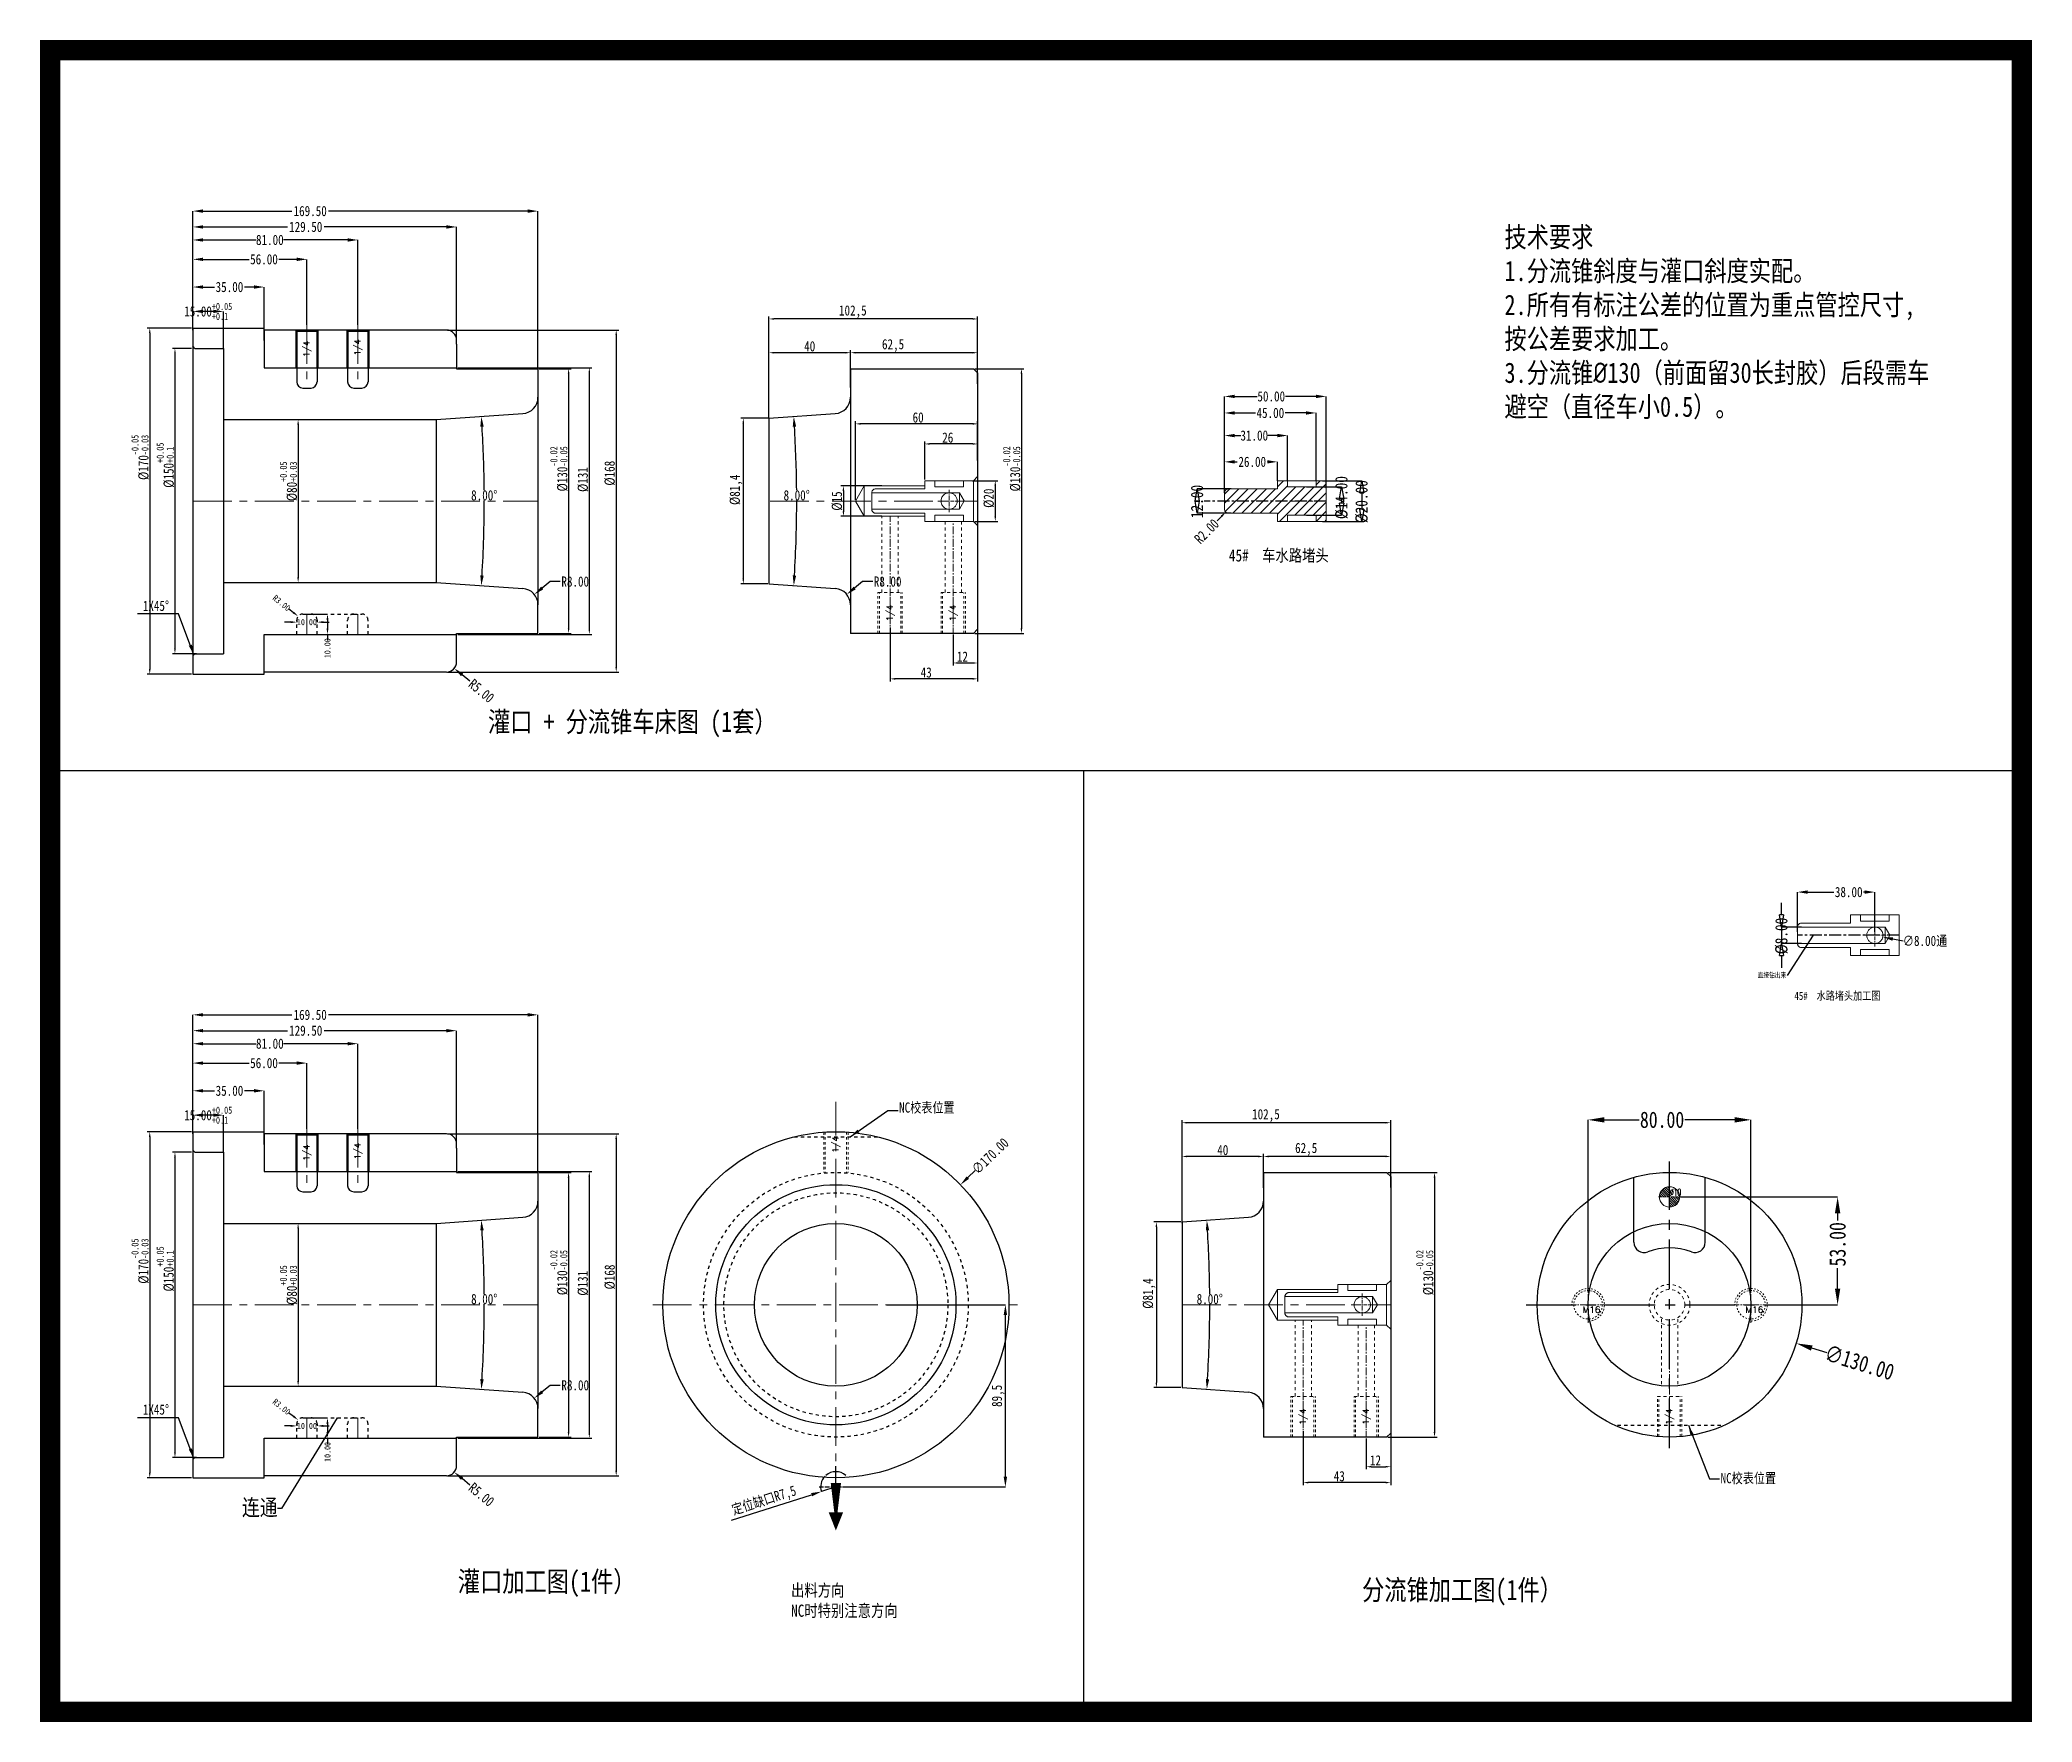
# Model space of a CAD drawing. Header units: millimetres. Extents: x -1808 to -829, y -497 to 330.
import ezdxf
from ezdxf.enums import TextEntityAlignment as Align

# ---------------------------------------------------------------- set-up
doc = ezdxf.new("R2010")
doc.units = ezdxf.units.MM
doc.header["$LTSCALE"] = 16.335
doc.header["$PDMODE"] = 3
doc.header["$PDSIZE"] = 0.3125
for name, pattern in [('CENTER', [0.6, 0.375, -0.075, 0.075, -0.075]), ('HIDDEN', [0.2, 0.1, -0.1]), ('HIDDENX2', [0.75, 0.5, -0.25])]:
    doc.linetypes.add(name, pattern=pattern)
doc.layers.get('0').update_dxf_attribs({"linetype": 'CONTINUOUS'})
doc.layers.get('Defpoints').update_dxf_attribs({"linetype": 'CONTINUOUS'})
for name, color, linetype, lineweight in [('cool', 153, 'HIDDEN', 9), ('epin', 13, 'CONTINUOUS', 9), ('moldbase', 7, 'CONTINUOUS', 20), ('screw', 33, 'CONTINUOUS', 13), ('虚线', 6, 'HIDDENX2', 13)]:
    doc.layers.add(name, color=color, linetype=linetype, lineweight=lineweight)
doc.layers.add('DEFAULT_2', color=8, linetype='HIDDEN')
doc.layers.add('dim', color=3, linetype='CONTINUOUS')
doc.styles.get("Standard").update_dxf_attribs({"font": 'txt', "width": 0.8})
doc.styles.add('TXT', font='txt.shx', dxfattribs={"bigfont": 'gbcbig.shx'})
doc.styles.add('TXT05', font='txt.shx', dxfattribs={"width": 0.5, "bigfont": 'gbcbig.shx'})
doc.dimstyles.new('ISO-25', dxfattribs={"dimtxt": 2.5, "dimasz": 2.5, "dimexe": 1.25, "dimexo": 0.625, "dimtad": 1, "dimtxsty": 'Standard', "dimcen": 2.5, "dimadec": 0, "dimazin": 0, "dimtfac": 1, "dimtmove": 0, "dimatfit": 3, "dimfxl": 0, "dimarcsym": 0})
doc.dimstyles.get("Standard").update_dxf_attribs({"dimtxt": 0.15625, "dimasz": 0.1875, "dimexe": 0.125, "dimexo": 0.0625, "dimtad": 0, "dimtih": 1, "dimtoh": 1, "dimdsep": 46, "dimtxsty": 'Standard', "dimcen": 0.09, "dimadec": 0, "dimazin": 0, "dimtp": 0.01, "dimtm": 0.01, "dimtfac": 1, "dimtofl": 0, "dimtmove": 0, "dimatfit": 3, "dimfxl": 0, "dimtolj": 1, "dimarcsym": 0})
doc.dimstyles.new('STANDARD$0', dxfattribs={"dimscale": 2, "dimtxt": 3, "dimasz": 3, "dimexe": 1.25, "dimexo": 0.625, "dimgap": 0.5, "dimtad": 0, "dimdsep": 46, "dimlunit": 6, "dimtxsty": 'Standard', "dimblk": 'CLOSEDBLANK', "dimcen": 0, "dimclrt": 2, "dimazin": 2, "dimtfac": 2, "dimtmove": 1, "dimatfit": 3, "dimfxl": 0, "dimtolj": 1, "dimtzin": 0, "dimarcsym": 0})

msp = doc.modelspace()

# ---------------------------------------------------------------- texts
at = {"attachment_point": 1}
for s, insert, char_height, width in [('{\\fSimSun|b0|i0|c134|p2;技术要求\\P1.分流锥斜度与灌口斜度实配。\\P2.所有有标注公差的位置为重点管控尺寸,按公差要求加工。\\P3.分流锥\\fISOCPEUR|b0|i0|c0|p34;%%C\\fSimSun|b0|i0|c134|p2;130（前面留30长封胶）后段需车避空（直径车小0.5）。}', (-1088.537, 238.108), 10, 209.44801), ('{\\fSimSun|b0|i0|c134|p2;45#  车水路堵头}', (-1223.929, 79.685), 6, 71.53055), ('{\\fSimSun|b0|i0|c134|p2; 灌口 + 分流锥车床图 (1套）}', (-1593.281, -0.047), 10, 184.05419), ('{\\fSimSun|b0|i0|c134|p2;45#  水路堵头加工图}', (-946.104, -137.677), 4, 71.53055), ('{\\fSimSun|b0|i0|c134|p2; 灌口加工图(1件）}', (-1608.09, -422.391), 10, 159.47262), ('{\\fSimSun|b0|i0|c134|p2;出料方向\\P\\C6;NC时特别注意方向}', (-1438.989, -428.742), 6, 97.10809), ('{\\fSimSun|b0|i0|c134|p2; 分流锥加工图(1件）}', (-1163.912, -426.512), 10, 137.03382)]:
    msp.add_mtext(s, dxfattribs=dict(at, insert=insert, char_height=char_height, width=width))
at = {"color": 6, "char_height": 5, "width": 18.00079, "attachment_point": 1}
for insert in [(-1757.423, 54.413), (-1757.423, -340.441)]:
    msp.add_mtext('{\\fSimSun|b0|i0|c134|p2;1X45%%D}', dxfattribs=dict(at, insert=insert))
at = {"layer": 'dim'}
for s, insert, char_height, attachment_point in [('\\A1;{\\fSimSun|b0|i0|c134|p2;直接钻出来}', (-950.14, -129.636), 2.5, 6), ('\\A1;NC{\\fSimSun|b0|i0|c134|p2;校表位置}', (-1385.899, -194.826), 5, 4), ('\\A1;NC{\\fSimSun|b0|i0|c134|p2;校表位置}', (-982.377, -376.916), 5, 4)]:
    msp.add_mtext(s, dxfattribs=dict(at, insert=insert, char_height=char_height, attachment_point=attachment_point))
at = {"layer": 'dim', "color": 6, "insert": (-1691.232, -391.491), "char_height": 8, "attachment_point": 6}
msp.add_mtext('\\A1;{\\fSimSun|b0|i0|c134|p2;连通}', dxfattribs=at)
at = {"layer": 'screw', "color": 222, "linetype": 'HIDDEN', "ltscale": 0.746373, "style": 'TXT'}
for rotation, p in [(90, (-1676.793, 178.093)), (90, (-1651.793, 178.875)), (89.99973, (-1390.323, 48.388)), (89.99973, (-1359.323, 48.388)), (90, (-1676.793, -216.761)), (90, (-1651.793, -215.978)), (90, (-1416.961, -212.715)), (89.99973, (-1187.409, -346.465)), (89.99973, (-1156.409, -346.466)), (90, (-1007.449, -346.465))]:
    msp.add_text('1/4', height=3, rotation=rotation, dxfattribs=at).set_placement(p, align=Align.MIDDLE)

# ---------------------------------------------------------------- blocks, each defined once
blk = doc.blocks.new('*D282')
at = {"color": 6, "lineweight": -2}
for p, q in [((-1001.95, -238.47), (-924.9, -238.47)), ((-924.9, -246.47), (-924.9, -250.01)), ((-924.9, -283.47), (-924.9, -273.47)), ((-958.66, -291.47), (-924.9, -291.47))]:
    blk.add_line(p, q, dxfattribs=at)
at = {"color": 6}
for points in [[(-926.23, -246.47), (-923.56, -246.47), (-924.9, -238.47)], [(-926.23, -283.47), (-923.56, -283.47), (-924.9, -291.47)]]:
    blk.add_solid(points, dxfattribs=at)
at = {"layer": 'Defpoints', "color": 0}
for p in [(-1001.95, -238.47), (-958.66, -291.47), (-924.9, -291.47)]:
    blk.add_point(p, dxfattribs=at)
at = {"color": 4, "insert": (-924.9, -261.74), "char_height": 8, "attachment_point": 5, "rotation": 90}
blk.add_mtext('\\A1;53.00', dxfattribs=at)
blk = doc.blocks.new('*D283')
at = {"color": 6, "lineweight": -2}
for p, q in [((-1047.45, -284.87), (-1047.45, -200.61)), ((-1039.45, -200.61), (-1022.32, -200.61)), ((-975.45, -200.61), (-999.92, -200.61)), ((-967.45, -284.87), (-967.45, -200.61))]:
    blk.add_line(p, q, dxfattribs=at)
at = {"color": 6}
for points in [[(-1039.45, -199.28), (-1039.45, -201.95), (-1047.45, -200.61)], [(-975.45, -199.28), (-975.45, -201.95), (-967.45, -200.61)]]:
    blk.add_solid(points, dxfattribs=at)
at = {"layer": 'Defpoints', "color": 0}
for p in [(-1047.45, -200.61), (-1047.45, -284.87), (-967.45, -284.87)]:
    blk.add_point(p, dxfattribs=at)
at = {"color": 4, "insert": (-1011.12, -200.61), "char_height": 8, "attachment_point": 5}
blk.add_mtext('\\A1;80.00', dxfattribs=at)
blk = doc.blocks.new('epin_ejp_10')
at = {"layer": 'epin'}
h = blk.add_hatch(dxfattribs=at)
h.set_pattern_fill('_ANSI31', color=123, scale=0.25, angle=90, style=0)
h.set_pattern_definition([(135, (-1645.23396, 6741.0989), (-0.56126601, -0.56126601), [])])
h.paths.add_polyline_path([(0, 5, 0.414214), (-5, 0), (0, 0)])
h.paths.add_polyline_path([(5, 0), (0, 0), (0, -5, 0.414214)])
at = {"layer": 'epin', "color": 1, "linetype": 'CENTER', "ltscale": 0.219913}
for p, q in [((-5.5, 0), (5.5, 0)), ((0, -5.5), (0, 5.5))]:
    blk.add_line(p, q, dxfattribs=at)
at = {"layer": 'epin'}
blk.add_circle((0, 0), 5, dxfattribs=at)
at = {"layer": 'epin', "color": 6, "style": 'TXT05', "width": 0.5}
blk.add_text('%%c10', height=3.5, dxfattribs=at).set_placement((0.2, 0.5))
blk = doc.blocks.new('*D284')
at = {"color": 0, "lineweight": -2}
for p, q in [((-1562.67, 168.39), (-1547.01, 168.39)), ((-1548.26, 165.89), (-1548.26, 40.89)), ((-1562.67, 38.39), (-1547.01, 38.39))]:
    blk.add_line(p, q, dxfattribs=at)
at = {"color": 0}
for points in [[(-1548.68, 165.89), (-1547.84, 165.89), (-1548.26, 168.39)], [(-1548.68, 40.89), (-1547.84, 40.89), (-1548.26, 38.39)]]:
    blk.add_solid(points, dxfattribs=at)
at = {"layer": 'Defpoints', "color": 0}
for p in [(-1563.29, 168.39), (-1563.29, 38.39), (-1548.26, 38.39)]:
    blk.add_point(p, dxfattribs=at)
at = {"color": 0, "lineweight": 0, "insert": (-1552.97, 119.2), "char_height": 5, "attachment_point": 5, "rotation": 90}
blk.add_mtext('%%C130{\\H0.7x;\\S-0.02^ -0.05;}', dxfattribs=at)
blk = doc.blocks.new('*D285')
at = {"color": 0, "lineweight": -2}
for p, q in [((-1701.07, 143.39), (-1679.87, 143.39)), ((-1681.12, 140.89), (-1681.12, 65.89)), ((-1701.07, 63.39), (-1679.87, 63.39))]:
    blk.add_line(p, q, dxfattribs=at)
at = {"color": 0}
for points in [[(-1681.53, 140.89), (-1680.7, 140.89), (-1681.12, 143.39)], [(-1681.53, 65.89), (-1680.7, 65.89), (-1681.12, 63.39)]]:
    blk.add_solid(points, dxfattribs=at)
at = {"layer": 'Defpoints', "color": 0}
for p in [(-1701.69, 143.39), (-1701.69, 63.39), (-1681.12, 63.39)]:
    blk.add_point(p, dxfattribs=at)
at = {"color": 0, "lineweight": 0, "insert": (-1685.82, 113.07), "char_height": 5, "attachment_point": 5, "rotation": 90}
blk.add_mtext('%%C80{\\H0.7x;\\S+0.05^ +0.03;}', dxfattribs=at)
blk = doc.blocks.new('*D315')
at = {"color": 4, "lineweight": -2}
for start, end in [(0.50798, 3.51904), (356.48096, 0.02702)]:
    blk.add_arc((-2185.32, 103.39), 595.65, start, end, dxfattribs=at)
at = {"color": 4}
for points in [[(-1591.63, 139.89), (-1589.96, 140), (-1591.12, 144.94)], [(-1589.96, 66.77), (-1591.63, 66.88), (-1591.12, 61.84)]]:
    blk.add_solid(points, dxfattribs=at)
at = {"layer": 'Defpoints', "color": 0}
for p in [(-1613.29, 143.39), (-1570.74, 146.36), (-1589.83, 89.53), (-1613.29, 63.39), (-1570.74, 60.41)]:
    blk.add_point(p, dxfattribs=at)
at = {"color": 6, "insert": (-1589.68, 106.17), "char_height": 5, "attachment_point": 5}
blk.add_mtext('\\A1;8.00°', dxfattribs=at)
blk = doc.blocks.new('*D286')
at = {"color": 4, "lineweight": -2}
for p, q in [((-1732.79, 187.39), (-1732.79, 208.52)), ((-1727.79, 208.52), (-1722.19, 208.52)), ((-1702.79, 208.52), (-1707.52, 208.52)), ((-1697.79, 182.19), (-1697.79, 208.52))]:
    blk.add_line(p, q, dxfattribs=at)
at = {"color": 4}
for points in [[(-1727.79, 209.35), (-1727.79, 207.68), (-1732.79, 208.52)], [(-1702.79, 209.35), (-1702.79, 207.68), (-1697.79, 208.52)]]:
    blk.add_solid(points, dxfattribs=at)
at = {"layer": 'Defpoints', "color": 0}
for p in [(-1697.79, 208.52), (-1732.79, 187.39), (-1697.79, 182.19)]:
    blk.add_point(p, dxfattribs=at)
at = {"color": 6, "insert": (-1714.85, 208.52), "char_height": 5, "attachment_point": 5}
blk.add_mtext('\\A1;35.00', dxfattribs=at)
blk = doc.blocks.new('*D316')
at = {"color": 4, "lineweight": -2}
for p, q in [((-1732.79, 187.39), (-1732.79, 222.12)), ((-1727.79, 222.12), (-1705.21, 222.12)), ((-1681.79, 222.12), (-1690.55, 222.12)), ((-1676.79, 189.89), (-1676.79, 222.12))]:
    blk.add_line(p, q, dxfattribs=at)
at = {"color": 4}
for points in [[(-1727.79, 222.96), (-1727.79, 221.29), (-1732.79, 222.12)], [(-1681.79, 222.96), (-1681.79, 221.29), (-1676.79, 222.12)]]:
    blk.add_solid(points, dxfattribs=at)
at = {"layer": 'Defpoints', "color": 0}
for p in [(-1676.79, 222.12), (-1732.79, 187.39), (-1676.79, 189.89)]:
    blk.add_point(p, dxfattribs=at)
at = {"color": 6, "insert": (-1697.88, 222.12), "char_height": 5, "attachment_point": 5}
blk.add_mtext('\\A1;56.00', dxfattribs=at)
blk = doc.blocks.new('*D317')
at = {"color": 4, "lineweight": -2}
for p, q in [((-1732.79, 187.39), (-1732.79, 231.64)), ((-1727.79, 231.64), (-1701.69, 231.64)), ((-1656.79, 231.64), (-1688.36, 231.64)), ((-1651.79, 189.89), (-1651.79, 231.64))]:
    blk.add_line(p, q, dxfattribs=at)
at = {"color": 4}
for points in [[(-1727.79, 232.48), (-1727.79, 230.81), (-1732.79, 231.64)], [(-1656.79, 232.48), (-1656.79, 230.81), (-1651.79, 231.64)]]:
    blk.add_solid(points, dxfattribs=at)
at = {"layer": 'Defpoints', "color": 0}
for p in [(-1651.79, 231.64), (-1732.79, 187.39), (-1651.79, 189.89)]:
    blk.add_point(p, dxfattribs=at)
at = {"color": 6, "insert": (-1695.02, 231.64), "char_height": 5, "attachment_point": 5}
blk.add_mtext('\\A1;81.00', dxfattribs=at)
blk = doc.blocks.new('*D318')
at = {"color": 4, "lineweight": -2}
for p, q in [((-1732.79, 187.39), (-1732.79, 238.04)), ((-1727.79, 238.04), (-1686.39, 238.04)), ((-1608.29, 238.04), (-1668.39, 238.04)), ((-1603.29, 180.39), (-1603.29, 238.04))]:
    blk.add_line(p, q, dxfattribs=at)
at = {"color": 4}
for points in [[(-1727.79, 238.88), (-1727.79, 237.21), (-1732.79, 238.04)], [(-1608.29, 238.88), (-1608.29, 237.21), (-1603.29, 238.04)]]:
    blk.add_solid(points, dxfattribs=at)
at = {"layer": 'Defpoints', "color": 0}
for p in [(-1603.29, 238.04), (-1732.79, 187.39), (-1603.29, 180.39)]:
    blk.add_point(p, dxfattribs=at)
at = {"color": 6, "insert": (-1677.39, 238.04), "char_height": 5, "attachment_point": 5}
blk.add_mtext('\\A1;129.50', dxfattribs=at)
blk = doc.blocks.new('*D287')
at = {"color": 4, "lineweight": -2}
for p, q in [((-1732.79, 187.39), (-1732.79, 245.83)), ((-1727.79, 245.83), (-1684.2, 245.83)), ((-1568.29, 245.83), (-1666.2, 245.83)), ((-1563.29, 168.39), (-1563.29, 245.83))]:
    blk.add_line(p, q, dxfattribs=at)
at = {"color": 4}
for points in [[(-1727.79, 246.66), (-1727.79, 244.99), (-1732.79, 245.83)], [(-1568.29, 246.66), (-1568.29, 244.99), (-1563.29, 245.83)]]:
    blk.add_solid(points, dxfattribs=at)
at = {"layer": 'Defpoints', "color": 0}
for p in [(-1563.29, 245.83), (-1732.79, 187.39), (-1563.29, 168.39)]:
    blk.add_point(p, dxfattribs=at)
at = {"color": 6, "insert": (-1675.2, 245.83), "char_height": 5, "attachment_point": 5}
blk.add_mtext('\\A1;169.50', dxfattribs=at)
blk = doc.blocks.new('*D319')
at = {"color": 4, "lineweight": -2}
blk.add_line((-892.67, -112.91), (-897.79, -111.82), dxfattribs=at)
at = {"color": 4}
blk.add_solid([(-897.62, -111.01), (-897.97, -112.64), (-902.69, -110.78)], dxfattribs=at)
at = {"layer": 'Defpoints', "color": 0}
for p in [(-910.51, -109.12), (-902.69, -110.78)]:
    blk.add_point(p, dxfattribs=at)
at = {"color": 6, "insert": (-881.94, -112.91), "char_height": 5, "attachment_point": 5}
blk.add_mtext('\\A1;∅8.00{\\fSimSun|b0|i0|c134|p2;通}', dxfattribs=at)
blk = doc.blocks.new('*D320')
at = {"color": 4, "lineweight": -2}
for p, q in [((-944.6, -108.24), (-944.6, -88.73)), ((-939.6, -88.73), (-926.77, -88.73)), ((-911.6, -88.73), (-912.1, -88.73)), ((-906.6, -108.24), (-906.6, -88.73))]:
    blk.add_line(p, q, dxfattribs=at)
at = {"color": 4}
for points in [[(-939.6, -87.89), (-939.6, -89.56), (-944.6, -88.73)], [(-911.6, -87.89), (-911.6, -89.56), (-906.6, -88.73)]]:
    blk.add_solid(points, dxfattribs=at)
at = {"layer": 'Defpoints', "color": 0}
for p in [(-944.6, -88.73), (-944.6, -108.24), (-906.6, -108.24)]:
    blk.add_point(p, dxfattribs=at)
at = {"color": 6, "insert": (-919.44, -88.73), "char_height": 5, "attachment_point": 5}
blk.add_mtext('\\A1;38.00', dxfattribs=at)
blk = doc.blocks.new('_ClosedBlank')
at = {"color": 0, "linetype": 'ByBlock', "lineweight": -2}
for p, q in [((-1, 0.17), (0, 0)), ((-1, 0.17), (-1, -0.17)), ((0, 0), (-1, -0.17))]:
    blk.add_line(p, q, dxfattribs=at)
blk = doc.blocks.new('*D288')
at = {"color": 6, "lineweight": -2}
for p, q in [((-952.42, -99.95), (-952.42, -93.95)), ((-942.64, -105.95), (-952.42, -105.95)), ((-952.42, -105.95), (-952.42, -113.95)), ((-942.64, -113.95), (-952.42, -113.95)), ((-952.42, -119.95), (-952.42, -125.95))]:
    blk.add_line(p, q, dxfattribs=at)
at = {"layer": 'Defpoints', "color": 0}
for p in [(-942.64, -105.95), (-952.42, -113.95), (-942.64, -113.95)]:
    blk.add_point(p, dxfattribs=at)
at = {"color": 6, "lineweight": -2, "xscale": 6, "yscale": 6, "zscale": 6}
for p, rotation in [((-952.42, -105.95), 270), ((-952.42, -113.95), 90)]:
    blk.add_blockref('_ClosedBlank', p, dxfattribs=dict(at, rotation=rotation))
at = {"color": 4, "insert": (-952.42, -110.27), "char_height": 6, "attachment_point": 5, "rotation": 90}
blk.add_mtext('\\A1;%%c8.00', dxfattribs=at)
blk = doc.blocks.new('*D289')
at = {"color": 6, "lineweight": -2}
for p, q in [((-1222.82, 109.39), (-1239.53, 109.39)), ((-1222.82, 97.39), (-1239.53, 97.39))]:
    blk.add_line(p, q, dxfattribs=at)
at = {"layer": 'Defpoints', "color": 0}
for p in [(-1222.82, 109.39), (-1239.53, 97.39), (-1222.82, 97.39)]:
    blk.add_point(p, dxfattribs=at)
at = {"color": 6, "lineweight": -2, "xscale": 6, "yscale": 6, "zscale": 6}
for p, rotation in [((-1239.53, 109.39), 90), ((-1239.53, 97.39), 270)]:
    blk.add_blockref('_ClosedBlank', p, dxfattribs=dict(at, rotation=rotation))
at = {"color": 4, "insert": (-1239.53, 103.16), "char_height": 6, "attachment_point": 5, "rotation": 90}
blk.add_mtext('\\A1;12.00', dxfattribs=at)
blk = doc.blocks.new('*D321')
at = {"color": 4, "lineweight": -2}
for p, q in [((-1226.07, 107.39), (-1226.07, 122.64)), ((-1221.07, 122.64), (-1219.77, 122.64)), ((-1205.07, 122.64), (-1205.11, 122.64)), ((-1200.07, 113.39), (-1200.07, 122.64))]:
    blk.add_line(p, q, dxfattribs=at)
at = {"color": 4}
for points in [[(-1221.07, 123.48), (-1221.07, 121.81), (-1226.07, 122.64)], [(-1205.07, 123.48), (-1205.07, 121.81), (-1200.07, 122.64)]]:
    blk.add_solid(points, dxfattribs=at)
at = {"layer": 'Defpoints', "color": 0}
for p in [(-1200.07, 122.64), (-1200.07, 113.39), (-1226.07, 107.39)]:
    blk.add_point(p, dxfattribs=at)
at = {"color": 6, "insert": (-1212.44, 122.64), "char_height": 5, "attachment_point": 5}
blk.add_mtext('\\A1;26.00', dxfattribs=at)
blk = doc.blocks.new('*D322')
at = {"color": 4, "lineweight": -2}
for p, q in [((-1226.07, 107.39), (-1226.07, 135.55)), ((-1221.07, 135.55), (-1218.11, 135.55)), ((-1200.07, 135.55), (-1204.78, 135.55)), ((-1195.07, 113.39), (-1195.07, 135.55))]:
    blk.add_line(p, q, dxfattribs=at)
at = {"color": 4}
for points in [[(-1221.07, 136.38), (-1221.07, 134.72), (-1226.07, 135.55)], [(-1200.07, 136.38), (-1200.07, 134.72), (-1195.07, 135.55)]]:
    blk.add_solid(points, dxfattribs=at)
at = {"layer": 'Defpoints', "color": 0}
for p in [(-1195.07, 135.55), (-1195.07, 113.39), (-1226.07, 107.39)]:
    blk.add_point(p, dxfattribs=at)
at = {"color": 6, "insert": (-1211.45, 135.55), "char_height": 5, "attachment_point": 5}
blk.add_mtext('\\A1;31.00', dxfattribs=at)
blk = doc.blocks.new('*D323')
at = {"color": 4, "lineweight": -2}
for p, q in [((-1226.07, 107.39), (-1226.07, 146.66)), ((-1221.07, 146.66), (-1210.87, 146.66)), ((-1186.07, 146.66), (-1196.2, 146.66)), ((-1181.07, 113.39), (-1181.07, 146.66))]:
    blk.add_line(p, q, dxfattribs=at)
at = {"color": 4}
for points in [[(-1221.07, 147.49), (-1221.07, 145.82), (-1226.07, 146.66)], [(-1186.07, 147.49), (-1186.07, 145.82), (-1181.07, 146.66)]]:
    blk.add_solid(points, dxfattribs=at)
at = {"layer": 'Defpoints', "color": 0}
for p in [(-1181.07, 146.66), (-1181.07, 113.39), (-1226.07, 107.39)]:
    blk.add_point(p, dxfattribs=at)
at = {"color": 6, "insert": (-1203.54, 146.66), "char_height": 5, "attachment_point": 5}
blk.add_mtext('\\A1;45.00', dxfattribs=at)
blk = doc.blocks.new('*D324')
at = {"color": 4, "lineweight": -2}
for p, q in [((-1226.07, 107.39), (-1226.07, 154.78)), ((-1221.07, 154.78), (-1210.1, 154.78)), ((-1181.07, 154.78), (-1196.1, 154.78)), ((-1176.07, 109.67), (-1176.07, 154.78))]:
    blk.add_line(p, q, dxfattribs=at)
at = {"color": 4}
for points in [[(-1221.07, 155.61), (-1221.07, 153.95), (-1226.07, 154.78)], [(-1181.07, 155.61), (-1181.07, 153.95), (-1176.07, 154.78)]]:
    blk.add_solid(points, dxfattribs=at)
at = {"layer": 'Defpoints', "color": 0}
for p in [(-1176.07, 154.78), (-1176.07, 109.67), (-1226.07, 107.39)]:
    blk.add_point(p, dxfattribs=at)
at = {"color": 6, "insert": (-1203.1, 154.78), "char_height": 5, "attachment_point": 5}
blk.add_mtext('\\A1;50.00', dxfattribs=at)
blk = doc.blocks.new('*D325')
at = {"color": 6, "lineweight": -2}
for p, q in [((-1185.71, 110.39), (-1168.53, 110.39)), ((-1168.53, 104.39), (-1168.53, 102.39)), ((-1185.71, 96.39), (-1168.53, 96.39))]:
    blk.add_line(p, q, dxfattribs=at)
at = {"layer": 'Defpoints', "color": 0}
for p in [(-1185.71, 110.39), (-1185.71, 96.39), (-1168.53, 96.39)]:
    blk.add_point(p, dxfattribs=at)
at = {"color": 6, "lineweight": -2, "xscale": 6, "yscale": 6, "zscale": 6}
for p, rotation in [((-1168.53, 110.39), 90), ((-1168.53, 96.39), 270)]:
    blk.add_blockref('_ClosedBlank', p, dxfattribs=dict(at, rotation=rotation))
at = {"color": 4, "insert": (-1168.53, 105.08), "char_height": 6, "attachment_point": 5, "rotation": 90}
blk.add_mtext('\\A1;%%c14.00', dxfattribs=at)
blk = doc.blocks.new('*D326')
at = {"color": 6, "lineweight": -2}
for p, q in [((-1178, 113.39), (-1158.65, 113.39)), ((-1158.65, 107.39), (-1158.65, 99.39)), ((-1178, 93.39), (-1158.65, 93.39))]:
    blk.add_line(p, q, dxfattribs=at)
at = {"layer": 'Defpoints', "color": 0}
for p in [(-1178, 113.39), (-1178, 93.39), (-1158.65, 93.39)]:
    blk.add_point(p, dxfattribs=at)
at = {"color": 6, "lineweight": -2, "xscale": 6, "yscale": 6, "zscale": 6}
for p, rotation in [((-1158.65, 113.39), 90), ((-1158.65, 93.39), 270)]:
    blk.add_blockref('_ClosedBlank', p, dxfattribs=dict(at, rotation=rotation))
at = {"color": 4, "insert": (-1158.65, 103.07), "char_height": 6, "attachment_point": 5, "rotation": 90}
blk.add_mtext('\\A1;%%c20.00', dxfattribs=at)
blk = doc.blocks.new('*D327')
at = {"color": 6, "lineweight": -2}
blk.add_line((-1229.7, 93.71), (-1227.59, 95.84), dxfattribs=at)
at = {"color": 6}
blk.add_solid([(-1227.94, 96.19), (-1227.23, 95.49), (-1225.47, 97.97)], dxfattribs=at)
at = {"layer": 'Defpoints', "color": 0}
for p in [(-1225.47, 97.97), (-1224.07, 99.39)]:
    blk.add_point(p, dxfattribs=at)
at = {"color": 4, "insert": (-1234.86, 88.5), "char_height": 5, "attachment_point": 5, "rotation": 45.25651}
blk.add_mtext('\\A1;R2.00', dxfattribs=at)
blk = doc.blocks.new('*D290')
at = {"color": 0, "lineweight": -2}
for p, q in [((-1409.82, 159.14), (-1409.82, 177.51)), ((-1349.82, 176.26), (-1407.32, 176.26)), ((-1347.32, 166.01), (-1347.32, 177.51))]:
    blk.add_line(p, q, dxfattribs=at)
at = {"color": 0}
for points in [[(-1407.32, 176.67), (-1407.32, 175.84), (-1409.82, 176.26)], [(-1349.82, 176.67), (-1349.82, 175.84), (-1347.32, 176.26)]]:
    blk.add_solid(points, dxfattribs=at)
at = {"layer": 'Defpoints', "color": 0}
for p in [(-1409.82, 176.26), (-1409.82, 158.51), (-1347.32, 165.39)]:
    blk.add_point(p, dxfattribs=at)
at = {"color": 0, "lineweight": 0, "insert": (-1388.87, 179.8), "char_height": 5, "attachment_point": 5}
blk.add_mtext('62,5', dxfattribs=at)
blk = doc.blocks.new('*D291')
at = {"color": 0, "lineweight": -2}
for p, q in [((-1449.82, 143.95), (-1449.82, 194.09)), ((-1349.82, 192.84), (-1447.32, 192.84)), ((-1347.32, 161.01), (-1347.32, 194.09))]:
    blk.add_line(p, q, dxfattribs=at)
at = {"color": 0}
for points in [[(-1447.32, 193.25), (-1447.32, 192.42), (-1449.82, 192.84)], [(-1349.82, 193.25), (-1349.82, 192.42), (-1347.32, 192.84)]]:
    blk.add_solid(points, dxfattribs=at)
at = {"layer": 'Defpoints', "color": 0}
for p in [(-1449.82, 192.84), (-1347.32, 160.39), (-1449.82, 143.33)]:
    blk.add_point(p, dxfattribs=at)
at = {"color": 0, "lineweight": 0, "insert": (-1408.63, 196.38), "char_height": 5, "attachment_point": 5}
blk.add_mtext('102,5', dxfattribs=at)
blk = doc.blocks.new('*D292')
at = {"color": 0, "lineweight": -2}
for p, q in [((-1449.82, 143.95), (-1449.82, 177.51)), ((-1412.32, 176.26), (-1447.32, 176.26)), ((-1409.82, 159.14), (-1409.82, 177.51))]:
    blk.add_line(p, q, dxfattribs=at)
at = {"color": 0}
for points in [[(-1447.32, 176.67), (-1447.32, 175.84), (-1449.82, 176.26)], [(-1412.32, 176.67), (-1412.32, 175.84), (-1409.82, 176.26)]]:
    blk.add_solid(points, dxfattribs=at)
at = {"layer": 'Defpoints', "color": 0}
for p in [(-1449.82, 176.26), (-1409.82, 158.51), (-1449.82, 143.33)]:
    blk.add_point(p, dxfattribs=at)
at = {"color": 0, "lineweight": 0, "insert": (-1429.82, 179.38), "char_height": 5, "attachment_point": 5}
blk.add_mtext('40', dxfattribs=at)
blk = doc.blocks.new('*D293')
at = {"color": 0, "lineweight": -2}
for p, q in [((-1348.7, 168.39), (-1324.57, 168.39)), ((-1325.82, 165.89), (-1325.82, 40.89)), ((-1348.7, 38.39), (-1324.57, 38.39))]:
    blk.add_line(p, q, dxfattribs=at)
at = {"color": 0}
for points in [[(-1326.23, 165.89), (-1325.4, 165.89), (-1325.82, 168.39)], [(-1326.23, 40.89), (-1325.4, 40.89), (-1325.82, 38.39)]]:
    blk.add_solid(points, dxfattribs=at)
at = {"layer": 'Defpoints', "color": 0}
for p in [(-1349.32, 168.39), (-1349.32, 38.39), (-1325.82, 38.39)]:
    blk.add_point(p, dxfattribs=at)
at = {"color": 0, "lineweight": 0, "insert": (-1330.52, 119.2), "char_height": 5, "attachment_point": 5, "rotation": 90}
blk.add_mtext('%%C130{\\H0.7x;\\S-0.02^ -0.05;}', dxfattribs=at)
blk = doc.blocks.new('*D294')
at = {"color": 0, "lineweight": -2}
for p, q in [((-1347.32, 41.73), (-1347.32, 22.58)), ((-1359.32, 37.76), (-1359.32, 22.58)), ((-1356.82, 23.83), (-1349.82, 23.83))]:
    blk.add_line(p, q, dxfattribs=at)
at = {"color": 0}
for points in [[(-1356.82, 24.24), (-1356.82, 23.41), (-1359.32, 23.83)], [(-1349.82, 24.24), (-1349.82, 23.41), (-1347.32, 23.83)]]:
    blk.add_solid(points, dxfattribs=at)
at = {"layer": 'Defpoints', "color": 0}
for p in [(-1347.32, 42.35), (-1359.32, 38.39), (-1347.32, 23.83)]:
    blk.add_point(p, dxfattribs=at)
at = {"color": 0, "lineweight": 0, "insert": (-1354.82, 26.95), "char_height": 5, "attachment_point": 5}
blk.add_mtext('12', dxfattribs=at)
blk = doc.blocks.new('*D295')
at = {"color": 0, "lineweight": -2}
for p, q in [((-1390.32, 41.27), (-1390.32, 14.79)), ((-1347.32, 44.08), (-1347.32, 14.79)), ((-1349.82, 16.04), (-1387.82, 16.04))]:
    blk.add_line(p, q, dxfattribs=at)
at = {"color": 0}
for points in [[(-1387.82, 16.45), (-1387.82, 15.62), (-1390.32, 16.04)], [(-1349.82, 16.45), (-1349.82, 15.62), (-1347.32, 16.04)]]:
    blk.add_solid(points, dxfattribs=at)
at = {"layer": 'Defpoints', "color": 0}
for p in [(-1390.32, 41.89), (-1347.32, 44.71), (-1390.32, 16.04)]:
    blk.add_point(p, dxfattribs=at)
at = {"color": 0, "lineweight": 0, "insert": (-1372.59, 19.16), "char_height": 5, "attachment_point": 5}
blk.add_mtext('43', dxfattribs=at)
blk = doc.blocks.new('*D328')
at = {"color": 0, "lineweight": -2}
for p, q in [((-1450.45, 144.09), (-1463.7, 144.09)), ((-1462.45, 141.59), (-1462.45, 65.19)), ((-1450.45, 62.69), (-1463.7, 62.69))]:
    blk.add_line(p, q, dxfattribs=at)
at = {"color": 0}
for points in [[(-1462.86, 141.59), (-1462.03, 141.59), (-1462.45, 144.09)], [(-1462.86, 65.19), (-1462.03, 65.19), (-1462.45, 62.69)]]:
    blk.add_solid(points, dxfattribs=at)
at = {"layer": 'Defpoints', "color": 0}
for p in [(-1449.82, 144.09), (-1462.45, 62.69), (-1449.82, 62.69)]:
    blk.add_point(p, dxfattribs=at)
at = {"color": 0, "lineweight": 0, "insert": (-1465.99, 108.9), "char_height": 5, "attachment_point": 5, "rotation": 90}
blk.add_mtext('%%c81,4', dxfattribs=at)
blk = doc.blocks.new('*D329')
at = {"color": 4, "lineweight": -2}
for start, end in [(0.50798, 3.51904), (356.48096, 0.02702)]:
    blk.add_arc((-2031.85, 103.39), 595.65, start, end, dxfattribs=at)
at = {"color": 4}
for points in [[(-1438.16, 139.89), (-1436.49, 140), (-1437.65, 144.94)], [(-1436.49, 66.77), (-1438.16, 66.88), (-1437.65, 61.84)]]:
    blk.add_solid(points, dxfattribs=at)
at = {"layer": 'Defpoints', "color": 0}
for p in [(-1449.82, 144.09), (-1417.26, 146.36), (-1436.36, 89.53), (-1449.82, 62.69), (-1417.26, 60.41)]:
    blk.add_point(p, dxfattribs=at)
at = {"color": 6, "insert": (-1436.21, 106.17), "char_height": 5, "attachment_point": 5}
blk.add_mtext('\\A1;8.00°', dxfattribs=at)
blk = doc.blocks.new('*D330')
at = {"color": 0, "lineweight": -2}
for p, q in [((-1349.78, 113.39), (-1337.42, 113.39)), ((-1338.67, 110.89), (-1338.67, 95.89)), ((-1348.7, 93.39), (-1337.42, 93.39))]:
    blk.add_line(p, q, dxfattribs=at)
at = {"color": 0}
for points in [[(-1339.09, 110.89), (-1338.26, 110.89), (-1338.67, 113.39)], [(-1339.09, 95.89), (-1338.26, 95.89), (-1338.67, 93.39)]]:
    blk.add_solid(points, dxfattribs=at)
at = {"layer": 'Defpoints', "color": 0}
for p in [(-1350.41, 113.39), (-1349.32, 93.39), (-1338.67, 93.39)]:
    blk.add_point(p, dxfattribs=at)
at = {"color": 0, "lineweight": 0, "insert": (-1341.8, 104.77), "char_height": 5, "attachment_point": 5, "rotation": 90}
blk.add_mtext('%%c20', dxfattribs=at)
blk = doc.blocks.new('*D331')
at = {"color": 0, "lineweight": -2}
for p, q in [((-1373.32, 114.01), (-1373.32, 132.68)), ((-1349.82, 131.43), (-1370.82, 131.43)), ((-1347.32, 125.31), (-1347.32, 132.68))]:
    blk.add_line(p, q, dxfattribs=at)
at = {"color": 0}
for points in [[(-1370.82, 131.85), (-1370.82, 131.02), (-1373.32, 131.43)], [(-1349.82, 131.85), (-1349.82, 131.02), (-1347.32, 131.43)]]:
    blk.add_solid(points, dxfattribs=at)
at = {"layer": 'Defpoints', "color": 0}
for p in [(-1373.32, 131.43), (-1347.32, 124.69), (-1373.32, 113.39)]:
    blk.add_point(p, dxfattribs=at)
at = {"color": 0, "lineweight": 0, "insert": (-1362, 134.56), "char_height": 5, "attachment_point": 5}
blk.add_mtext('26', dxfattribs=at)
blk = doc.blocks.new('*D296')
at = {"color": 0, "lineweight": -2}
for p, q in [((-1407.32, 104.01), (-1407.32, 142.55)), ((-1349.82, 141.3), (-1404.82, 141.3)), ((-1347.32, 123.28), (-1347.32, 142.55))]:
    blk.add_line(p, q, dxfattribs=at)
at = {"color": 0}
for points in [[(-1404.82, 141.72), (-1404.82, 140.88), (-1407.32, 141.3)], [(-1349.82, 141.72), (-1349.82, 140.88), (-1347.32, 141.3)]]:
    blk.add_solid(points, dxfattribs=at)
at = {"layer": 'Defpoints', "color": 0}
for p in [(-1407.32, 141.3), (-1347.32, 122.66), (-1407.32, 103.39)]:
    blk.add_point(p, dxfattribs=at)
at = {"color": 0, "lineweight": 0, "insert": (-1376.56, 144.43), "char_height": 5, "attachment_point": 5}
blk.add_mtext('60', dxfattribs=at)
blk = doc.blocks.new('*D297')
at = {"color": 0, "lineweight": -2}
for p, q in [((-1394.31, 110.89), (-1414.51, 110.89)), ((-1413.26, 108.39), (-1413.26, 98.39)), ((-1394.31, 95.89), (-1414.51, 95.89))]:
    blk.add_line(p, q, dxfattribs=at)
at = {"color": 0}
for points in [[(-1413.68, 108.39), (-1412.84, 108.39), (-1413.26, 110.89)], [(-1413.68, 98.39), (-1412.84, 98.39), (-1413.26, 95.89)]]:
    blk.add_solid(points, dxfattribs=at)
at = {"layer": 'Defpoints', "color": 0}
for p in [(-1393.68, 110.89), (-1413.26, 95.89), (-1393.68, 95.89)]:
    blk.add_point(p, dxfattribs=at)
at = {"color": 0, "lineweight": 0, "insert": (-1416.38, 103.39), "char_height": 5, "attachment_point": 5, "rotation": 90}
blk.add_mtext('%%c15', dxfattribs=at)
blk = doc.blocks.new('*D298')
at = {"color": 0, "lineweight": -2}
for p, q in [((-1733.42, 188.39), (-1755.25, 188.39)), ((-1754, 185.89), (-1754, 20.89)), ((-1733.42, 18.39), (-1755.25, 18.39))]:
    blk.add_line(p, q, dxfattribs=at)
at = {"color": 0}
for points in [[(-1754.42, 185.89), (-1753.59, 185.89), (-1754, 188.39)], [(-1754.42, 20.89), (-1753.59, 20.89), (-1754, 18.39)]]:
    blk.add_solid(points, dxfattribs=at)
at = {"layer": 'Defpoints', "color": 0}
for p in [(-1732.79, 188.39), (-1754, 18.39), (-1732.79, 18.39)]:
    blk.add_point(p, dxfattribs=at)
at = {"color": 0, "lineweight": 0, "insert": (-1758.71, 124.84), "char_height": 5, "attachment_point": 5, "rotation": 90}
blk.add_mtext('%%C170{\\H0.7x;\\S-0.05^ -0.03;}', dxfattribs=at)
blk = doc.blocks.new('*D299')
at = {"color": 3, "linetype": 'Continuous', "lineweight": -2}
for p, q in [((-1684.79, 43.89), (-1687.79, 43.89)), ((-1681.79, 44.89), (-1681.79, 43.89)), ((-1671.79, 44.89), (-1671.79, 43.89)), ((-1668.79, 43.89), (-1665.79, 43.89))]:
    blk.add_line(p, q, dxfattribs=at)
at = {"color": 3}
for points in [[(-1684.79, 44.39), (-1684.79, 43.39), (-1681.79, 43.89)], [(-1668.79, 44.39), (-1668.79, 43.39), (-1671.79, 43.89)]]:
    blk.add_solid(points, dxfattribs=at)
at = {"layer": 'Defpoints', "color": 0}
for p in [(-1681.79, 44.89), (-1681.79, 43.89), (-1671.79, 44.89)]:
    blk.add_point(p, dxfattribs=at)
at = {"color": 6, "insert": (-1676.79, 43.89), "char_height": 3, "attachment_point": 5}
blk.add_mtext('\\A1;10.00', dxfattribs=at)
blk = doc.blocks.new('*D332')
at = {"color": 3, "linetype": 'Continuous', "lineweight": -2}
for p, q in [((-1678.02, 47.89), (-1666.7, 47.89)), ((-1666.7, 44.89), (-1666.7, 40.89)), ((-1678.02, 37.89), (-1666.7, 37.89)), ((-1666.7, 37.89), (-1666.7, 34.89))]:
    blk.add_line(p, q, dxfattribs=at)
at = {"color": 3}
for points in [[(-1667.2, 44.89), (-1666.2, 44.89), (-1666.7, 47.89)], [(-1667.2, 40.89), (-1666.2, 40.89), (-1666.7, 37.89)]]:
    blk.add_solid(points, dxfattribs=at)
at = {"layer": 'Defpoints', "color": 0}
for p in [(-1678.02, 47.89), (-1678.02, 37.89), (-1666.7, 37.89)]:
    blk.add_point(p, dxfattribs=at)
at = {"color": 6, "insert": (-1666.7, 31.09), "char_height": 3, "attachment_point": 5, "rotation": 90}
blk.add_mtext('\\A1;10.00', dxfattribs=at)
blk = doc.blocks.new('*D333')
at = {"color": 3, "linetype": 'Continuous', "lineweight": -2}
blk.add_line((-1685.81, 50.53), (-1683.47, 48.65), dxfattribs=at)
at = {"color": 3}
blk.add_solid([(-1683.15, 49.04), (-1683.78, 48.26), (-1681.13, 46.77)], dxfattribs=at)
at = {"layer": 'Defpoints', "color": 0}
for p in [(-1681.13, 46.77), (-1678.79, 44.89)]:
    blk.add_point(p, dxfattribs=at)
at = {"color": 6, "insert": (-1689.23, 53.29), "char_height": 3, "attachment_point": 5, "rotation": 321.17969}
blk.add_mtext('\\A1;R3.00', dxfattribs=at)
blk = doc.blocks.new('*D334')
at = {"color": 0, "lineweight": -2}
for p, q in [((-1607.67, 187.39), (-1523.62, 187.39)), ((-1524.87, 184.89), (-1524.87, 21.89)), ((-1607.67, 19.39), (-1523.62, 19.39))]:
    blk.add_line(p, q, dxfattribs=at)
at = {"color": 0}
for points in [[(-1525.29, 184.89), (-1524.45, 184.89), (-1524.87, 187.39)], [(-1525.29, 21.89), (-1524.45, 21.89), (-1524.87, 19.39)]]:
    blk.add_solid(points, dxfattribs=at)
at = {"layer": 'Defpoints', "color": 0}
for p in [(-1608.29, 187.39), (-1608.29, 19.39), (-1524.87, 19.39)]:
    blk.add_point(p, dxfattribs=at)
at = {"color": 0, "lineweight": 0, "insert": (-1528, 117.05), "char_height": 5, "attachment_point": 5, "rotation": 90}
blk.add_mtext('%%c168', dxfattribs=at)
blk = doc.blocks.new('*D300')
at = {"color": 0, "lineweight": -2}
for p, q in [((-1733.42, 178.39), (-1742.87, 178.39)), ((-1741.62, 175.89), (-1741.62, 30.89)), ((-1731.05, 28.39), (-1742.87, 28.39))]:
    blk.add_line(p, q, dxfattribs=at)
at = {"color": 0}
for points in [[(-1742.03, 175.89), (-1741.2, 175.89), (-1741.62, 178.39)], [(-1742.03, 30.89), (-1741.2, 30.89), (-1741.62, 28.39)]]:
    blk.add_solid(points, dxfattribs=at)
at = {"layer": 'Defpoints', "color": 0}
for p in [(-1732.79, 178.39), (-1741.62, 28.39), (-1730.43, 28.39)]:
    blk.add_point(p, dxfattribs=at)
at = {"color": 0, "lineweight": 0, "insert": (-1746.32, 121.01), "char_height": 5, "attachment_point": 5, "rotation": 90}
blk.add_mtext('%%C150{\\H0.7x;\\S+0.05^ +0.1;}', dxfattribs=at)
blk = doc.blocks.new('*D335')
at = {"color": 0, "lineweight": -2}
for p, q in [((-1602.67, 168.89), (-1536.83, 168.89)), ((-1538.08, 166.39), (-1538.08, 40.39)), ((-1602.67, 37.89), (-1536.83, 37.89))]:
    blk.add_line(p, q, dxfattribs=at)
at = {"color": 0}
for points in [[(-1538.49, 166.39), (-1537.66, 166.39), (-1538.08, 168.89)], [(-1538.49, 40.39), (-1537.66, 40.39), (-1538.08, 37.89)]]:
    blk.add_solid(points, dxfattribs=at)
at = {"layer": 'Defpoints', "color": 0}
for p in [(-1603.29, 168.89), (-1603.29, 37.89), (-1538.08, 37.89)]:
    blk.add_point(p, dxfattribs=at)
at = {"color": 0, "lineweight": 0, "insert": (-1541.2, 113.95), "char_height": 5, "attachment_point": 5, "rotation": 90}
blk.add_mtext('%%c131', dxfattribs=at)
blk = doc.blocks.new('*D336')
at = {"color": 4, "lineweight": -2}
blk.add_line((-1596.74, 14.82), (-1600.59, 18.01), dxfattribs=at)
at = {"color": 4}
blk.add_solid([(-1600.06, 18.65), (-1601.12, 17.37), (-1604.44, 21.2)], dxfattribs=at)
at = {"layer": 'Defpoints', "color": 0}
for p in [(-1608.29, 24.39), (-1604.44, 21.2)]:
    blk.add_point(p, dxfattribs=at)
at = {"color": 6, "insert": (-1591.1, 10.14), "char_height": 5, "attachment_point": 5, "rotation": 320.35525}
blk.add_mtext('\\A1;R5.00', dxfattribs=at)
blk = doc.blocks.new('*D337')
at = {"color": 4, "lineweight": -2}
for p, q in [((-1732.79, 191.38), (-1732.79, 196.55)), ((-1722.79, 196.55), (-1727.79, 196.55)), ((-1717.79, 178.39), (-1717.79, 196.55))]:
    blk.add_line(p, q, dxfattribs=at)
at = {"color": 4}
for points in [[(-1727.79, 197.38), (-1727.79, 195.72), (-1732.79, 196.55)], [(-1722.79, 197.38), (-1722.79, 195.72), (-1717.79, 196.55)]]:
    blk.add_solid(points, dxfattribs=at)
at = {"layer": 'Defpoints', "color": 0}
for p in [(-1732.79, 196.55), (-1732.79, 191.38), (-1717.79, 178.39)]:
    blk.add_point(p, dxfattribs=at)
at = {"color": 6, "insert": (-1725.29, 196.55), "char_height": 5, "attachment_point": 5}
blk.add_mtext('\\A1;15.00{\\H0.7x;\\S+0.05^ +0.1;}', dxfattribs=at)
blk = doc.blocks.new('*D338')
at = {"color": 0, "lineweight": -2, "ltscale": 0.5}
for p, q in [((-1392.18, -291.47), (-1333.7, -291.47)), ((-1333.7, -375.97), (-1333.7, -296.47)), ((-1413.61, -380.97), (-1333.7, -380.97))]:
    blk.add_line(p, q, dxfattribs=at)
at = {"color": 0, "ltscale": 0.5}
for points in [[(-1334.53, -296.47), (-1332.86, -296.47), (-1333.7, -291.47)], [(-1334.53, -375.97), (-1332.86, -375.97), (-1333.7, -380.97)]]:
    blk.add_solid(points, dxfattribs=at)
at = {"layer": 'Defpoints', "color": 0, "ltscale": 0.5}
for p in [(-1392.8, -291.47), (-1333.7, -291.47), (-1414.24, -380.97)]:
    blk.add_point(p, dxfattribs=at)
at = {"color": 0, "ltscale": 0.5, "insert": (-1337.24, -336.22), "char_height": 5, "attachment_point": 5, "rotation": 90}
blk.add_mtext('89,5', dxfattribs=at)
blk = doc.blocks.new('*D301')
at = {"color": 0, "lineweight": -2, "ltscale": 0.5}
for p, q in [((-1416.96, -380.97), (-1424.11, -383.23)), ((-1468.26, -397.25), (-1428.88, -384.75))]:
    blk.add_line(p, q, dxfattribs=at)
blk.add_arc((-1416.96, -380.97), 7.5, 135.29222, 197.60936, dxfattribs=at)
at = {"color": 0, "ltscale": 0.5}
blk.add_solid([(-1429.13, -383.95), (-1428.62, -385.54), (-1424.11, -383.23)], dxfattribs=at)
at = {"layer": 'Defpoints', "color": 0, "ltscale": 0.5}
for p in [(-1416.96, -380.97), (-1424.11, -383.23)]:
    blk.add_point(p, dxfattribs=at)
at = {"color": 0, "ltscale": 0.5, "insert": (-1452.14, -388.01), "char_height": 5, "attachment_point": 5, "rotation": 17.60936}
blk.add_mtext('{\\fSimSun|b0|i0|c134|p2;定位缺口}R7,5', dxfattribs=at)
blk = doc.blocks.new('*D339')
at = {"color": 4, "lineweight": -2}
for p, q in [((-1557.35, 63.81), (-1561.22, 60.65)), ((-1552.35, 63.81), (-1557.35, 63.81))]:
    blk.add_line(p, q, dxfattribs=at)
at = {"color": 4}
blk.add_solid([(-1561.75, 61.3), (-1560.69, 60), (-1565.09, 57.49)], dxfattribs=at)
at = {"layer": 'Defpoints', "color": 0}
for p in [(-1571.29, 52.43), (-1565.09, 57.49)]:
    blk.add_point(p, dxfattribs=at)
at = {"color": 6, "insert": (-1545.01, 63.81), "char_height": 5, "attachment_point": 5}
blk.add_mtext('\\A1;R8.00', dxfattribs=at)
blk = doc.blocks.new('*D340')
at = {"color": 4, "lineweight": -2}
for p, q in [((-1403.88, 63.81), (-1407.75, 60.65)), ((-1398.88, 63.81), (-1403.88, 63.81))]:
    blk.add_line(p, q, dxfattribs=at)
at = {"color": 4}
blk.add_solid([(-1408.28, 61.3), (-1407.22, 60), (-1411.62, 57.49)], dxfattribs=at)
at = {"layer": 'Defpoints', "color": 0}
for p in [(-1417.82, 52.43), (-1411.62, 57.49)]:
    blk.add_point(p, dxfattribs=at)
at = {"color": 6, "insert": (-1391.54, 63.81), "char_height": 5, "attachment_point": 5}
blk.add_mtext('\\A1;R8.00', dxfattribs=at)
blk = doc.blocks.new('*D341')
at = {"color": 4, "lineweight": -2}
blk.add_line((-1348.56, -225.54), (-1352.16, -229.01), dxfattribs=at)
at = {"color": 4}
blk.add_solid([(-1352.74, -228.41), (-1351.58, -229.61), (-1355.76, -232.48)], dxfattribs=at)
at = {"layer": 'Defpoints', "color": 0}
for p in [(-1355.76, -232.48), (-1478.16, -350.46)]:
    blk.add_point(p, dxfattribs=at)
at = {"color": 6, "insert": (-1341.12, -218.36), "char_height": 5, "attachment_point": 5, "rotation": 43.94751}
blk.add_mtext('\\A1;∅170.00', dxfattribs=at)
blk = doc.blocks.new('*D302')
at = {"color": 0, "lineweight": -2}
for p, q in [((-1562.67, -226.47), (-1547.01, -226.47)), ((-1548.26, -228.97), (-1548.26, -353.97)), ((-1562.67, -356.47), (-1547.01, -356.47))]:
    blk.add_line(p, q, dxfattribs=at)
at = {"color": 0}
for points in [[(-1548.68, -228.97), (-1547.84, -228.97), (-1548.26, -226.47)], [(-1548.68, -353.97), (-1547.84, -353.97), (-1548.26, -356.47)]]:
    blk.add_solid(points, dxfattribs=at)
at = {"layer": 'Defpoints', "color": 0}
for p in [(-1563.29, -226.47), (-1563.29, -356.47), (-1548.26, -356.47)]:
    blk.add_point(p, dxfattribs=at)
at = {"color": 0, "lineweight": 0, "insert": (-1552.97, -275.66), "char_height": 5, "attachment_point": 5, "rotation": 90}
blk.add_mtext('%%C130{\\H0.7x;\\S-0.02^ -0.05;}', dxfattribs=at)
blk = doc.blocks.new('*D303')
at = {"color": 0, "lineweight": -2}
for p, q in [((-1701.07, -251.47), (-1679.87, -251.47)), ((-1681.12, -253.97), (-1681.12, -328.97)), ((-1701.07, -331.47), (-1679.87, -331.47))]:
    blk.add_line(p, q, dxfattribs=at)
at = {"color": 0}
for points in [[(-1681.53, -253.97), (-1680.7, -253.97), (-1681.12, -251.47)], [(-1681.53, -328.97), (-1680.7, -328.97), (-1681.12, -331.47)]]:
    blk.add_solid(points, dxfattribs=at)
at = {"layer": 'Defpoints', "color": 0}
for p in [(-1701.69, -251.47), (-1701.69, -331.47), (-1681.12, -331.47)]:
    blk.add_point(p, dxfattribs=at)
at = {"color": 0, "lineweight": 0, "insert": (-1685.82, -281.79), "char_height": 5, "attachment_point": 5, "rotation": 90}
blk.add_mtext('%%C80{\\H0.7x;\\S+0.05^ +0.03;}', dxfattribs=at)
blk = doc.blocks.new('*D342')
at = {"color": 4, "lineweight": -2}
for start, end in [(0.50798, 3.51904), (356.48096, 0.02702)]:
    blk.add_arc((-2185.32, -291.47), 595.65, start, end, dxfattribs=at)
at = {"color": 4}
for points in [[(-1591.63, -254.96), (-1589.96, -254.85), (-1591.12, -249.92)], [(-1589.96, -328.08), (-1591.63, -327.97), (-1591.12, -333.02)]]:
    blk.add_solid(points, dxfattribs=at)
at = {"layer": 'Defpoints', "color": 0}
for p in [(-1613.29, -251.47), (-1570.74, -248.49), (-1589.83, -305.33), (-1613.29, -331.47), (-1570.74, -334.44)]:
    blk.add_point(p, dxfattribs=at)
at = {"color": 6, "insert": (-1589.68, -288.68), "char_height": 5, "attachment_point": 5}
blk.add_mtext('\\A1;8.00°', dxfattribs=at)
blk = doc.blocks.new('*D304')
at = {"color": 4, "lineweight": -2}
for p, q in [((-1732.79, -207.47), (-1732.79, -186.34)), ((-1727.79, -186.34), (-1722.19, -186.34)), ((-1702.79, -186.34), (-1707.52, -186.34)), ((-1697.79, -212.66), (-1697.79, -186.34))]:
    blk.add_line(p, q, dxfattribs=at)
at = {"color": 4}
for points in [[(-1727.79, -185.5), (-1727.79, -187.17), (-1732.79, -186.34)], [(-1702.79, -185.5), (-1702.79, -187.17), (-1697.79, -186.34)]]:
    blk.add_solid(points, dxfattribs=at)
at = {"layer": 'Defpoints', "color": 0}
for p in [(-1697.79, -186.34), (-1732.79, -207.47), (-1697.79, -212.66)]:
    blk.add_point(p, dxfattribs=at)
at = {"color": 6, "insert": (-1714.85, -186.34), "char_height": 5, "attachment_point": 5}
blk.add_mtext('\\A1;35.00', dxfattribs=at)
blk = doc.blocks.new('*D343')
at = {"color": 4, "lineweight": -2}
for p, q in [((-1732.79, -207.47), (-1732.79, -172.73)), ((-1727.79, -172.73), (-1705.21, -172.73)), ((-1681.79, -172.73), (-1690.55, -172.73)), ((-1676.79, -204.97), (-1676.79, -172.73))]:
    blk.add_line(p, q, dxfattribs=at)
at = {"color": 4}
for points in [[(-1727.79, -171.9), (-1727.79, -173.56), (-1732.79, -172.73)], [(-1681.79, -171.9), (-1681.79, -173.56), (-1676.79, -172.73)]]:
    blk.add_solid(points, dxfattribs=at)
at = {"layer": 'Defpoints', "color": 0}
for p in [(-1676.79, -172.73), (-1676.79, -204.97), (-1732.79, -207.47)]:
    blk.add_point(p, dxfattribs=at)
at = {"color": 6, "insert": (-1697.88, -172.73), "char_height": 5, "attachment_point": 5}
blk.add_mtext('\\A1;56.00', dxfattribs=at)
blk = doc.blocks.new('*D344')
at = {"color": 4, "lineweight": -2}
for p, q in [((-1732.79, -207.47), (-1732.79, -163.21)), ((-1727.79, -163.21), (-1701.69, -163.21)), ((-1656.79, -163.21), (-1688.36, -163.21)), ((-1651.79, -204.97), (-1651.79, -163.21))]:
    blk.add_line(p, q, dxfattribs=at)
at = {"color": 4}
for points in [[(-1727.79, -162.38), (-1727.79, -164.04), (-1732.79, -163.21)], [(-1656.79, -162.38), (-1656.79, -164.04), (-1651.79, -163.21)]]:
    blk.add_solid(points, dxfattribs=at)
at = {"layer": 'Defpoints', "color": 0}
for p in [(-1651.79, -163.21), (-1651.79, -204.97), (-1732.79, -207.47)]:
    blk.add_point(p, dxfattribs=at)
at = {"color": 6, "insert": (-1695.02, -163.21), "char_height": 5, "attachment_point": 5}
blk.add_mtext('\\A1;81.00', dxfattribs=at)
blk = doc.blocks.new('*D345')
at = {"color": 4, "lineweight": -2}
for p, q in [((-1732.79, -207.47), (-1732.79, -156.81)), ((-1727.79, -156.81), (-1686.39, -156.81)), ((-1608.29, -156.81), (-1668.39, -156.81)), ((-1603.29, -214.47), (-1603.29, -156.81))]:
    blk.add_line(p, q, dxfattribs=at)
at = {"color": 4}
for points in [[(-1727.79, -155.98), (-1727.79, -157.64), (-1732.79, -156.81)], [(-1608.29, -155.98), (-1608.29, -157.64), (-1603.29, -156.81)]]:
    blk.add_solid(points, dxfattribs=at)
at = {"layer": 'Defpoints', "color": 0}
for p in [(-1603.29, -156.81), (-1732.79, -207.47), (-1603.29, -214.47)]:
    blk.add_point(p, dxfattribs=at)
at = {"color": 6, "insert": (-1677.39, -156.81), "char_height": 5, "attachment_point": 5}
blk.add_mtext('\\A1;129.50', dxfattribs=at)
blk = doc.blocks.new('*D305')
at = {"color": 4, "lineweight": -2}
for p, q in [((-1732.79, -207.47), (-1732.79, -149.03)), ((-1727.79, -149.03), (-1684.2, -149.03)), ((-1568.29, -149.03), (-1666.2, -149.03)), ((-1563.29, -226.47), (-1563.29, -149.03))]:
    blk.add_line(p, q, dxfattribs=at)
at = {"color": 4}
for points in [[(-1727.79, -148.19), (-1727.79, -149.86), (-1732.79, -149.03)], [(-1568.29, -148.19), (-1568.29, -149.86), (-1563.29, -149.03)]]:
    blk.add_solid(points, dxfattribs=at)
at = {"layer": 'Defpoints', "color": 0}
for p in [(-1563.29, -149.03), (-1732.79, -207.47), (-1563.29, -226.47)]:
    blk.add_point(p, dxfattribs=at)
at = {"color": 6, "insert": (-1675.2, -149.03), "char_height": 5, "attachment_point": 5}
blk.add_mtext('\\A1;169.50', dxfattribs=at)
blk = doc.blocks.new('*D306')
at = {"color": 0, "lineweight": -2}
for p, q in [((-1733.42, -206.47), (-1755.25, -206.47)), ((-1754, -208.97), (-1754, -373.97)), ((-1733.42, -376.47), (-1755.25, -376.47))]:
    blk.add_line(p, q, dxfattribs=at)
at = {"color": 0}
for points in [[(-1754.42, -208.97), (-1753.59, -208.97), (-1754, -206.47)], [(-1754.42, -373.97), (-1753.59, -373.97), (-1754, -376.47)]]:
    blk.add_solid(points, dxfattribs=at)
at = {"layer": 'Defpoints', "color": 0}
for p in [(-1732.79, -206.47), (-1754, -376.47), (-1732.79, -376.47)]:
    blk.add_point(p, dxfattribs=at)
at = {"color": 0, "lineweight": 0, "insert": (-1758.71, -270.02), "char_height": 5, "attachment_point": 5, "rotation": 90}
blk.add_mtext('%%C170{\\H0.7x;\\S-0.05^ -0.03;}', dxfattribs=at)
blk = doc.blocks.new('*D307')
at = {"color": 3, "linetype": 'Continuous', "lineweight": -2}
for p, q in [((-1684.79, -350.97), (-1687.79, -350.97)), ((-1681.79, -349.97), (-1681.79, -350.97)), ((-1671.79, -349.97), (-1671.79, -350.97)), ((-1668.79, -350.97), (-1665.79, -350.97))]:
    blk.add_line(p, q, dxfattribs=at)
at = {"color": 3}
for points in [[(-1684.79, -350.47), (-1684.79, -351.47), (-1681.79, -350.97)], [(-1668.79, -350.47), (-1668.79, -351.47), (-1671.79, -350.97)]]:
    blk.add_solid(points, dxfattribs=at)
at = {"layer": 'Defpoints', "color": 0}
for p in [(-1681.79, -349.97), (-1681.79, -350.97), (-1671.79, -349.97)]:
    blk.add_point(p, dxfattribs=at)
at = {"color": 6, "insert": (-1676.79, -350.97), "char_height": 3, "attachment_point": 5}
blk.add_mtext('\\A1;10.00', dxfattribs=at)
blk = doc.blocks.new('*D346')
at = {"color": 3, "linetype": 'Continuous', "lineweight": -2}
for p, q in [((-1678.02, -346.97), (-1666.7, -346.97)), ((-1666.7, -349.97), (-1666.7, -353.97)), ((-1678.02, -356.97), (-1666.7, -356.97)), ((-1666.7, -356.97), (-1666.7, -359.97))]:
    blk.add_line(p, q, dxfattribs=at)
at = {"color": 3}
for points in [[(-1667.2, -349.97), (-1666.2, -349.97), (-1666.7, -346.97)], [(-1667.2, -353.97), (-1666.2, -353.97), (-1666.7, -356.97)]]:
    blk.add_solid(points, dxfattribs=at)
at = {"layer": 'Defpoints', "color": 0}
for p in [(-1678.02, -346.97), (-1678.02, -356.97), (-1666.7, -356.97)]:
    blk.add_point(p, dxfattribs=at)
at = {"color": 6, "insert": (-1666.7, -363.77), "char_height": 3, "attachment_point": 5, "rotation": 90}
blk.add_mtext('\\A1;10.00', dxfattribs=at)
blk = doc.blocks.new('*D347')
at = {"color": 3, "linetype": 'Continuous', "lineweight": -2}
blk.add_line((-1685.81, -344.32), (-1683.47, -346.2), dxfattribs=at)
at = {"color": 3}
blk.add_solid([(-1683.15, -345.81), (-1683.78, -346.59), (-1681.13, -348.08)], dxfattribs=at)
at = {"layer": 'Defpoints', "color": 0}
for p in [(-1681.13, -348.08), (-1678.79, -349.97)]:
    blk.add_point(p, dxfattribs=at)
at = {"color": 6, "insert": (-1689.23, -341.57), "char_height": 3, "attachment_point": 5, "rotation": 321.17969}
blk.add_mtext('\\A1;R3.00', dxfattribs=at)
blk = doc.blocks.new('*D348')
at = {"color": 0, "lineweight": -2}
for p, q in [((-1607.67, -207.47), (-1523.62, -207.47)), ((-1524.87, -209.97), (-1524.87, -372.97)), ((-1607.67, -375.47), (-1523.62, -375.47))]:
    blk.add_line(p, q, dxfattribs=at)
at = {"color": 0}
for points in [[(-1525.29, -209.97), (-1524.45, -209.97), (-1524.87, -207.47)], [(-1525.29, -372.97), (-1524.45, -372.97), (-1524.87, -375.47)]]:
    blk.add_solid(points, dxfattribs=at)
at = {"layer": 'Defpoints', "color": 0}
for p in [(-1608.29, -207.47), (-1608.29, -375.47), (-1524.87, -375.47)]:
    blk.add_point(p, dxfattribs=at)
at = {"color": 0, "lineweight": 0, "insert": (-1528, -277.81), "char_height": 5, "attachment_point": 5, "rotation": 90}
blk.add_mtext('%%c168', dxfattribs=at)
blk = doc.blocks.new('*D308')
at = {"color": 0, "lineweight": -2}
for p, q in [((-1733.42, -216.47), (-1742.87, -216.47)), ((-1741.62, -218.97), (-1741.62, -363.97)), ((-1731.05, -366.47), (-1742.87, -366.47))]:
    blk.add_line(p, q, dxfattribs=at)
at = {"color": 0}
for points in [[(-1742.03, -218.97), (-1741.2, -218.97), (-1741.62, -216.47)], [(-1742.03, -363.97), (-1741.2, -363.97), (-1741.62, -366.47)]]:
    blk.add_solid(points, dxfattribs=at)
at = {"layer": 'Defpoints', "color": 0}
for p in [(-1732.79, -216.47), (-1741.62, -366.47), (-1730.43, -366.47)]:
    blk.add_point(p, dxfattribs=at)
at = {"color": 0, "lineweight": 0, "insert": (-1746.32, -273.84), "char_height": 5, "attachment_point": 5, "rotation": 90}
blk.add_mtext('%%C150{\\H0.7x;\\S+0.05^ +0.1;}', dxfattribs=at)
blk = doc.blocks.new('*D349')
at = {"color": 0, "lineweight": -2}
for p, q in [((-1602.67, -225.97), (-1536.83, -225.97)), ((-1538.08, -228.47), (-1538.08, -354.47)), ((-1602.67, -356.97), (-1536.83, -356.97))]:
    blk.add_line(p, q, dxfattribs=at)
at = {"color": 0}
for points in [[(-1538.49, -228.47), (-1537.66, -228.47), (-1538.08, -225.97)], [(-1538.49, -354.47), (-1537.66, -354.47), (-1538.08, -356.97)]]:
    blk.add_solid(points, dxfattribs=at)
at = {"layer": 'Defpoints', "color": 0}
for p in [(-1603.29, -225.97), (-1603.29, -356.97), (-1538.08, -356.97)]:
    blk.add_point(p, dxfattribs=at)
at = {"color": 0, "lineweight": 0, "insert": (-1541.2, -280.9), "char_height": 5, "attachment_point": 5, "rotation": 90}
blk.add_mtext('%%c131', dxfattribs=at)
blk = doc.blocks.new('*D350')
at = {"color": 4, "lineweight": -2}
blk.add_line((-1596.74, -380.04), (-1600.59, -376.85), dxfattribs=at)
at = {"color": 4}
blk.add_solid([(-1600.06, -376.2), (-1601.12, -377.49), (-1604.44, -373.66)], dxfattribs=at)
at = {"layer": 'Defpoints', "color": 0}
for p in [(-1608.29, -370.47), (-1604.44, -373.66)]:
    blk.add_point(p, dxfattribs=at)
at = {"color": 6, "insert": (-1591.1, -384.71), "char_height": 5, "attachment_point": 5, "rotation": 320.35525}
blk.add_mtext('\\A1;R5.00', dxfattribs=at)
blk = doc.blocks.new('*D351')
at = {"color": 4, "lineweight": -2}
for p, q in [((-1732.79, -203.48), (-1732.79, -198.3)), ((-1722.79, -198.3), (-1727.79, -198.3)), ((-1717.79, -216.47), (-1717.79, -198.3))]:
    blk.add_line(p, q, dxfattribs=at)
at = {"color": 4}
for points in [[(-1727.79, -197.47), (-1727.79, -199.14), (-1732.79, -198.3)], [(-1722.79, -197.47), (-1722.79, -199.14), (-1717.79, -198.3)]]:
    blk.add_solid(points, dxfattribs=at)
at = {"layer": 'Defpoints', "color": 0}
for p in [(-1732.79, -198.3), (-1732.79, -203.48), (-1717.79, -216.47)]:
    blk.add_point(p, dxfattribs=at)
at = {"color": 6, "insert": (-1725.29, -198.3), "char_height": 5, "attachment_point": 5}
blk.add_mtext('\\A1;15.00{\\H0.7x;\\S+0.05^ +0.1;}', dxfattribs=at)
blk = doc.blocks.new('*D352')
at = {"color": 4, "lineweight": -2}
for p, q in [((-1557.35, -331.04), (-1561.22, -334.2)), ((-1552.35, -331.04), (-1557.35, -331.04))]:
    blk.add_line(p, q, dxfattribs=at)
at = {"color": 4}
blk.add_solid([(-1561.75, -333.56), (-1560.69, -334.85), (-1565.09, -337.36)], dxfattribs=at)
at = {"layer": 'Defpoints', "color": 0}
for p in [(-1571.29, -342.42), (-1565.09, -337.36)]:
    blk.add_point(p, dxfattribs=at)
at = {"color": 6, "insert": (-1545.01, -331.04), "char_height": 5, "attachment_point": 5}
blk.add_mtext('\\A1;R8.00', dxfattribs=at)
blk = doc.blocks.new('*D309')
at = {"color": 0, "lineweight": -2}
for p, q in [((-1206.91, -227.96), (-1206.91, -217.35)), ((-1146.91, -218.6), (-1204.41, -218.6)), ((-1144.41, -228.84), (-1144.41, -217.35))]:
    blk.add_line(p, q, dxfattribs=at)
at = {"color": 0}
for points in [[(-1204.41, -218.18), (-1204.41, -219.01), (-1206.91, -218.6)], [(-1146.91, -218.18), (-1146.91, -219.01), (-1144.41, -218.6)]]:
    blk.add_solid(points, dxfattribs=at)
at = {"layer": 'Defpoints', "color": 0}
for p in [(-1206.91, -218.6), (-1206.91, -228.58), (-1144.41, -229.47)]:
    blk.add_point(p, dxfattribs=at)
at = {"color": 0, "lineweight": 0, "insert": (-1185.95, -215.06), "char_height": 5, "attachment_point": 5}
blk.add_mtext('62,5', dxfattribs=at)
blk = doc.blocks.new('*D310')
at = {"color": 0, "lineweight": -2}
for p, q in [((-1246.91, -250.78), (-1246.91, -200.77)), ((-1146.91, -202.02), (-1244.41, -202.02)), ((-1144.41, -233.84), (-1144.41, -200.77))]:
    blk.add_line(p, q, dxfattribs=at)
at = {"color": 0}
for points in [[(-1244.41, -201.6), (-1244.41, -202.44), (-1246.91, -202.02)], [(-1146.91, -201.6), (-1146.91, -202.44), (-1144.41, -202.02)]]:
    blk.add_solid(points, dxfattribs=at)
at = {"layer": 'Defpoints', "color": 0}
for p in [(-1246.91, -202.02), (-1144.41, -234.47), (-1246.91, -251.41)]:
    blk.add_point(p, dxfattribs=at)
at = {"color": 0, "lineweight": 0, "insert": (-1205.72, -198.48), "char_height": 5, "attachment_point": 5}
blk.add_mtext('102,5', dxfattribs=at)
blk = doc.blocks.new('*D311')
at = {"color": 0, "lineweight": -2}
for p, q in [((-1246.91, -251.41), (-1246.91, -217.35)), ((-1209.41, -218.6), (-1244.41, -218.6)), ((-1206.91, -233.95), (-1206.91, -217.35))]:
    blk.add_line(p, q, dxfattribs=at)
at = {"color": 0}
for points in [[(-1244.41, -218.18), (-1244.41, -219.01), (-1246.91, -218.6)], [(-1209.41, -218.18), (-1209.41, -219.01), (-1206.91, -218.6)]]:
    blk.add_solid(points, dxfattribs=at)
at = {"layer": 'Defpoints', "color": 0}
for p in [(-1246.91, -218.6), (-1206.91, -234.57), (-1246.91, -252.03)]:
    blk.add_point(p, dxfattribs=at)
at = {"color": 0, "lineweight": 0, "insert": (-1226.91, -215.47), "char_height": 5, "attachment_point": 5}
blk.add_mtext('40', dxfattribs=at)
blk = doc.blocks.new('*D312')
at = {"color": 0, "lineweight": -2}
for p, q in [((-1145.78, -226.47), (-1121.65, -226.47)), ((-1122.9, -228.97), (-1122.9, -353.97)), ((-1145.78, -356.47), (-1121.65, -356.47))]:
    blk.add_line(p, q, dxfattribs=at)
at = {"color": 0}
for points in [[(-1123.32, -228.97), (-1122.49, -228.97), (-1122.9, -226.47)], [(-1123.32, -353.97), (-1122.49, -353.97), (-1122.9, -356.47)]]:
    blk.add_solid(points, dxfattribs=at)
at = {"layer": 'Defpoints', "color": 0}
for p in [(-1146.41, -226.47), (-1146.41, -356.47), (-1122.9, -356.47)]:
    blk.add_point(p, dxfattribs=at)
at = {"color": 0, "lineweight": 0, "insert": (-1127.61, -275.66), "char_height": 5, "attachment_point": 5, "rotation": 90}
blk.add_mtext('%%C130{\\H0.7x;\\S-0.02^ -0.05;}', dxfattribs=at)
blk = doc.blocks.new('*D313')
at = {"color": 0, "lineweight": -2}
for p, q in [((-1156.41, -357.09), (-1156.41, -372.28)), ((-1144.41, -353.13), (-1144.41, -372.28)), ((-1153.91, -371.03), (-1146.91, -371.03))]:
    blk.add_line(p, q, dxfattribs=at)
at = {"color": 0}
for points in [[(-1153.91, -370.61), (-1153.91, -371.44), (-1156.41, -371.03)], [(-1146.91, -370.61), (-1146.91, -371.44), (-1144.41, -371.03)]]:
    blk.add_solid(points, dxfattribs=at)
at = {"layer": 'Defpoints', "color": 0}
for p in [(-1156.41, -356.47), (-1144.41, -352.5), (-1144.41, -371.03)]:
    blk.add_point(p, dxfattribs=at)
at = {"color": 0, "lineweight": 0, "insert": (-1151.91, -367.9), "char_height": 5, "attachment_point": 5}
blk.add_mtext('12', dxfattribs=at)
blk = doc.blocks.new('*D314')
at = {"color": 0, "lineweight": -2}
for p, q in [((-1144.41, -350.77), (-1144.41, -380.07)), ((-1187.41, -353.59), (-1187.41, -380.07)), ((-1146.91, -378.82), (-1184.91, -378.82))]:
    blk.add_line(p, q, dxfattribs=at)
at = {"color": 0}
for points in [[(-1184.91, -378.4), (-1184.91, -379.23), (-1187.41, -378.82)], [(-1146.91, -378.4), (-1146.91, -379.23), (-1144.41, -378.82)]]:
    blk.add_solid(points, dxfattribs=at)
at = {"layer": 'Defpoints', "color": 0}
for p in [(-1144.41, -350.15), (-1187.41, -352.96), (-1187.41, -378.82)]:
    blk.add_point(p, dxfattribs=at)
at = {"color": 0, "lineweight": 0, "insert": (-1169.68, -375.69), "char_height": 5, "attachment_point": 5}
blk.add_mtext('43', dxfattribs=at)
blk = doc.blocks.new('*D353')
at = {"color": 0, "lineweight": -2}
for p, q in [((-1247.53, -250.77), (-1260.78, -250.77)), ((-1259.53, -253.27), (-1259.53, -329.66)), ((-1247.53, -332.16), (-1260.78, -332.16))]:
    blk.add_line(p, q, dxfattribs=at)
at = {"color": 0}
for points in [[(-1259.95, -253.27), (-1259.12, -253.27), (-1259.53, -250.77)], [(-1259.95, -329.66), (-1259.12, -329.66), (-1259.53, -332.16)]]:
    blk.add_solid(points, dxfattribs=at)
at = {"layer": 'Defpoints', "color": 0}
for p in [(-1246.91, -250.77), (-1259.53, -332.16), (-1246.91, -332.16)]:
    blk.add_point(p, dxfattribs=at)
at = {"color": 0, "lineweight": 0, "insert": (-1263.07, -285.95), "char_height": 5, "attachment_point": 5, "rotation": 90}
blk.add_mtext('%%c81,4', dxfattribs=at)
blk = doc.blocks.new('*D354')
at = {"color": 4, "lineweight": -2}
for start, end in [(0.50798, 3.51904), (356.48096, 0.02702)]:
    blk.add_arc((-1828.94, -291.47), 595.65, start, end, dxfattribs=at)
at = {"color": 4}
for points in [[(-1235.24, -254.96), (-1233.58, -254.85), (-1234.74, -249.91)], [(-1233.58, -328.08), (-1235.24, -327.97), (-1234.74, -333.02)]]:
    blk.add_solid(points, dxfattribs=at)
at = {"layer": 'Defpoints', "color": 0}
for p in [(-1246.91, -250.77), (-1214.35, -248.49), (-1233.45, -305.33), (-1246.91, -332.16), (-1214.35, -334.44)]:
    blk.add_point(p, dxfattribs=at)
at = {"color": 6, "insert": (-1233.3, -288.68), "char_height": 5, "attachment_point": 5}
blk.add_mtext('\\A1;8.00°', dxfattribs=at)
blk = doc.blocks.new('screw_m16_g')
at = {"layer": 'screw', "color": 1, "linetype": 'CENTER', "ltscale": 0.497582}
for p, q in [((-8.8, 0), (8.8, 0)), ((0, -8.8), (0, 8.8))]:
    blk.add_line(p, q, dxfattribs=at)
at = {"layer": 'screw', "color": 33, "linetype": 'HIDDEN', "ltscale": 0.497582}
blk.add_circle((0, 0), 7, dxfattribs=at)
at = {"layer": 'screw', "color": 92, "linetype": 'HIDDEN', "ltscale": 0.497582}
blk.add_arc((0, 0), 8, 270, 180, dxfattribs=at)
at = {"layer": 'screw', "color": 6, "style": 'TXT'}
blk.add_text('M16', height=3.2, dxfattribs=at).set_placement((-2.72, -4))
blk = doc.blocks.new('*D355')
at = {"color": 6, "lineweight": -2}
blk.add_line((-929.96, -315.05), (-937.61, -312.72), dxfattribs=at)
at = {"color": 6}
blk.add_solid([(-937.22, -311.45), (-938, -314), (-945.27, -310.39)], dxfattribs=at)
at = {"layer": 'Defpoints', "color": 0}
for p in [(-1069.63, -272.54), (-945.27, -310.39)]:
    blk.add_point(p, dxfattribs=at)
at = {"color": 4, "insert": (-914.14, -319.86), "char_height": 8, "attachment_point": 5, "rotation": 343.07161}
blk.add_mtext('\\A1;∅130.00', dxfattribs=at)

# ---------------------------------------------------------------- dimensions: what is measured, and where the dimension line sits
for base, p1, p2, dimstyle, override, picture, middle in [((-1563.293, 245.827), (-1732.793, 187.388), (-1563.293, 168.388), 'Standard', {"dimtxt": 5, "dimasz": 5, "dimexe": 0, "dimexo": 0, "dimgap": 0, "dimtad": 0, "dimzin": 0, "dimcen": 0, "dimclrd": 4, "dimclre": 4, "dimclrt": 6, "dimadec": 2, "dimtol": 0, "dimfxl": 1.25, "dimtzin": 0}, '*D287', (-1675.198, 245.827)), ((-1603.293, 238.045), (-1732.793, 187.388), (-1603.293, 180.388), 'Standard', {"dimtxt": 5, "dimasz": 5, "dimexe": 0, "dimexo": 0, "dimgap": 0, "dimtad": 0, "dimzin": 0, "dimcen": 0, "dimclrd": 4, "dimclre": 4, "dimclrt": 6, "dimadec": 2, "dimtol": 0, "dimfxl": 1.25, "dimtzin": 0}, '*D318', (-1677.39, 238.045)), ((-1651.793, 231.644), (-1732.793, 187.388), (-1651.793, 189.888), 'Standard', {"dimtxt": 5, "dimasz": 5, "dimexe": 0, "dimexo": 0, "dimgap": 0, "dimtad": 0, "dimzin": 0, "dimcen": 0, "dimclrd": 4, "dimclre": 4, "dimclrt": 6, "dimadec": 2, "dimtol": 0, "dimfxl": 1.25, "dimtzin": 0}, '*D317', (-1695.022, 231.644)), ((-1676.793, 222.124), (-1732.793, 187.388), (-1676.793, 189.888), 'Standard', {"dimtxt": 5, "dimasz": 5, "dimexe": 0, "dimexo": 0, "dimgap": 0, "dimtad": 0, "dimzin": 0, "dimcen": 0, "dimclrd": 4, "dimclre": 4, "dimclrt": 6, "dimadec": 2, "dimtol": 0, "dimfxl": 1.25, "dimtzin": 0}, '*D316', (-1697.88, 222.124)), ((-1697.793, 208.516), (-1732.793, 187.388), (-1697.793, 182.191), 'Standard', {"dimtxt": 5, "dimasz": 5, "dimexe": 0, "dimexo": 0, "dimgap": 0, "dimtad": 0, "dimzin": 0, "dimcen": 0, "dimclrd": 4, "dimclre": 4, "dimclrt": 6, "dimadec": 2, "dimtol": 0, "dimfxl": 1.25, "dimtzin": 0}, '*D286', (-1714.853, 208.516)), ((-1176.067, 154.78), (-1226.067, 107.388), (-1176.067, 109.667), 'STANDARD$0', {"dimscale": 1, "dimtxt": 5, "dimasz": 5, "dimexe": 0, "dimexo": 0, "dimgap": 0, "dimtih": 1, "dimtoh": 1, "dimzin": 0, "dimlunit": 2, "dimclrd": 4, "dimclre": 4, "dimclrt": 6, "dimazin": 0, "dimtp": 0.01, "dimtm": 0.01, "dimtfac": 1, "dimtofl": 0, "dimtmove": 0, "dimfxl": 1.25}, '*D324', (-1203.102, 154.78)), ((-1181.067, 146.657), (-1226.067, 107.388), (-1181.067, 113.388), 'STANDARD$0', {"dimscale": 1, "dimtxt": 5, "dimasz": 5, "dimexe": 0, "dimexo": 0, "dimgap": 0, "dimtih": 1, "dimtoh": 1, "dimzin": 0, "dimlunit": 2, "dimclrd": 4, "dimclre": 4, "dimclrt": 6, "dimazin": 0, "dimtp": 0.01, "dimtm": 0.01, "dimtfac": 1, "dimtofl": 0, "dimtmove": 0, "dimfxl": 1.25}, '*D323', (-1203.537, 146.657)), ((-1195.067, 135.55), (-1226.067, 107.388), (-1195.067, 113.388), 'STANDARD$0', {"dimscale": 1, "dimtxt": 5, "dimasz": 5, "dimexe": 0, "dimexo": 0, "dimgap": 0, "dimtih": 1, "dimtoh": 1, "dimzin": 0, "dimlunit": 2, "dimclrd": 4, "dimclre": 4, "dimclrt": 6, "dimazin": 0, "dimtp": 0.01, "dimtm": 0.01, "dimtfac": 1, "dimtofl": 0, "dimtmove": 0, "dimfxl": 1.25}, '*D322', (-1211.447, 135.55)), ((-1200.067, 122.643), (-1226.067, 107.388), (-1200.067, 113.388), 'STANDARD$0', {"dimscale": 1, "dimtxt": 5, "dimasz": 5, "dimexe": 0, "dimexo": 0, "dimgap": 0, "dimtih": 1, "dimtoh": 1, "dimzin": 0, "dimlunit": 2, "dimclrd": 4, "dimclre": 4, "dimclrt": 6, "dimazin": 0, "dimtp": 0.01, "dimtm": 0.01, "dimtfac": 1, "dimtofl": 0, "dimtmove": 0, "dimfxl": 1.25}, '*D321', (-1212.44, 122.643)), ((-1681.793, 43.888), (-1671.793, 44.888), (-1681.793, 44.888), 'STANDARD$0', {"dimscale": 1, "dimexe": 0, "dimexo": 0, "dimgap": 0, "dimzin": 0, "dimlunit": 2, "dimclrd": 3, "dimclre": 3, "dimclrt": 6, "dimazin": 0, "dimtfac": 1, "dimtofl": 0, "dimtmove": 0, "dimfxl": 1.25, "dimarcsym": 1}, '*D299', (-1676.793, 43.888)), ((-944.598, -88.726), (-906.598, -108.236), (-944.598, -108.236), 'STANDARD$0', {"dimscale": 1, "dimtxt": 5, "dimasz": 5, "dimexe": 0, "dimexo": 0, "dimgap": 0, "dimtih": 1, "dimtoh": 1, "dimzin": 0, "dimlunit": 2, "dimclrd": 4, "dimclre": 4, "dimclrt": 6, "dimazin": 0, "dimtp": 0.01, "dimtm": 0.01, "dimtfac": 1, "dimtofl": 0, "dimtmove": 0, "dimfxl": 1.25}, '*D320', (-919.438, -88.726)), ((-1563.293, -149.027), (-1732.793, -207.465), (-1563.293, -226.465), 'Standard', {"dimtxt": 5, "dimasz": 5, "dimexe": 0, "dimexo": 0, "dimgap": 0, "dimtad": 0, "dimzin": 0, "dimcen": 0, "dimclrd": 4, "dimclre": 4, "dimclrt": 6, "dimadec": 2, "dimtol": 0, "dimfxl": 1.25, "dimtzin": 0}, '*D305', (-1675.198, -149.027)), ((-1603.293, -156.809), (-1732.793, -207.465), (-1603.293, -214.465), 'Standard', {"dimtxt": 5, "dimasz": 5, "dimexe": 0, "dimexo": 0, "dimgap": 0, "dimtad": 0, "dimzin": 0, "dimcen": 0, "dimclrd": 4, "dimclre": 4, "dimclrt": 6, "dimadec": 2, "dimtol": 0, "dimfxl": 1.25, "dimtzin": 0}, '*D345', (-1677.39, -156.809)), ((-1651.793, -163.209), (-1732.793, -207.465), (-1651.793, -204.965), 'Standard', {"dimtxt": 5, "dimasz": 5, "dimexe": 0, "dimexo": 0, "dimgap": 0, "dimtad": 0, "dimzin": 0, "dimcen": 0, "dimclrd": 4, "dimclre": 4, "dimclrt": 6, "dimadec": 2, "dimtol": 0, "dimfxl": 1.25, "dimtzin": 0}, '*D344', (-1695.022, -163.209)), ((-1676.793, -172.73), (-1732.793, -207.465), (-1676.793, -204.965), 'Standard', {"dimtxt": 5, "dimasz": 5, "dimexe": 0, "dimexo": 0, "dimgap": 0, "dimtad": 0, "dimzin": 0, "dimcen": 0, "dimclrd": 4, "dimclre": 4, "dimclrt": 6, "dimadec": 2, "dimtol": 0, "dimfxl": 1.25, "dimtzin": 0}, '*D343', (-1697.88, -172.73)), ((-1697.793, -186.337), (-1732.793, -207.465), (-1697.793, -212.663), 'Standard', {"dimtxt": 5, "dimasz": 5, "dimexe": 0, "dimexo": 0, "dimgap": 0, "dimtad": 0, "dimzin": 0, "dimcen": 0, "dimclrd": 4, "dimclre": 4, "dimclrt": 6, "dimadec": 2, "dimtol": 0, "dimfxl": 1.25, "dimtzin": 0}, '*D304', (-1714.853, -186.337)), ((-1047.449, -200.615), (-967.449, -284.865), (-1047.449, -284.865), 'STANDARD$0', {"dimscale": 1, "dimtxt": 8, "dimasz": 8, "dimexe": 0, "dimexo": 0, "dimgap": 0, "dimzin": 0, "dimlunit": 2, "dimclrd": 6, "dimclre": 6, "dimclrt": 4, "dimazin": 0, "dimtfac": 1, "dimtofl": 0, "dimtmove": 0}, '*D283', (-1011.118, -200.615)), ((-1681.793, -350.965), (-1671.793, -349.965), (-1681.793, -349.965), 'STANDARD$0', {"dimscale": 1, "dimexe": 0, "dimexo": 0, "dimgap": 0, "dimzin": 0, "dimlunit": 2, "dimclrd": 3, "dimclre": 3, "dimclrt": 6, "dimazin": 0, "dimtfac": 1, "dimtofl": 0, "dimtmove": 0, "dimfxl": 1.25, "dimarcsym": 1}, '*D307', (-1676.793, -350.965))]:
    dim = msp.add_linear_dim(base=base, p1=p1, p2=p2, dimstyle=dimstyle, override=override)
    dim.commit()
    dim.dimension.update_dxf_attribs({"geometry": picture, "text_midpoint": middle, "dimtype": 160})
for base, p1, p2, picture, middle in [((-1732.793, 196.551), (-1717.793, 178.388), (-1732.793, 191.376), '*D337', (-1725.293, 196.551)), ((-1732.793, -198.303), (-1717.793, -216.465), (-1732.793, -203.478), '*D351', (-1725.293, -198.303))]:
    dim = msp.add_linear_dim(base=base, p1=p1, p2=p2, text='<>{\\H0.7x;\\S+0.05^ +0.1;}', dimstyle='STANDARD$0', override={"dimscale": 1, "dimtxt": 5, "dimasz": 5, "dimexe": 0, "dimexo": 0, "dimgap": 0, "dimtih": 1, "dimtoh": 1, "dimzin": 0, "dimlunit": 2, "dimclrd": 4, "dimclre": 4, "dimclrt": 6, "dimazin": 0, "dimtp": 0.01, "dimtm": 0.01, "dimtfac": 1, "dimtofl": 0, "dimtmove": 0, "dimfxl": 1.25})
    dim.commit()
    dim.dimension.update_dxf_attribs({"geometry": picture, "text_midpoint": middle, "dimtype": 160})
at = {"color": 6, "lineweight": 0}
for base, p1, p2, picture, middle in [((-1449.823, 192.835), (-1347.323, 160.388), (-1449.823, 143.33), '*D291', (-1408.632, 192.835)), ((-1409.823, 176.257), (-1347.323, 165.388), (-1409.823, 158.511), '*D290', (-1388.869, 176.257)), ((-1407.323, 141.3), (-1347.323, 122.66), (-1407.323, 103.388), '*D296', (-1376.557, 141.3)), ((-1373.323, 131.433), (-1347.323, 124.688), (-1373.323, 113.388), '*D331', (-1362.005, 131.433)), ((-1390.323, 16.036), (-1347.323, 44.706), (-1390.323, 41.892), '*D295', (-1372.595, 16.036)), ((-1347.323, 23.827), (-1359.323, 38.388), (-1347.323, 42.351), '*D294', (-1354.823, 23.827)), ((-1246.909, -202.019), (-1144.409, -234.466), (-1246.909, -251.406), '*D310', (-1205.718, -202.019)), ((-1206.909, -218.597), (-1144.409, -229.466), (-1206.909, -228.582), '*D309', (-1185.955, -218.597)), ((-1187.409, -378.818), (-1144.409, -350.147), (-1187.409, -352.962), '*D314', (-1169.681, -378.818)), ((-1144.409, -371.027), (-1156.409, -356.466), (-1144.409, -352.502), '*D313', (-1151.909, -371.027))]:
    dim = msp.add_linear_dim(base=base, p1=p1, p2=p2, dimstyle='ISO-25', override={"dimtxt": 5}, dxfattribs=at)
    dim.commit()
    dim.dimension.update_dxf_attribs({"geometry": picture, "text_midpoint": middle, "dimtype": 160})
for base, p1, p2, text, picture, middle in [((-1754.004, 18.388), (-1732.793, 188.388), (-1732.793, 18.388), '%%C<>{\\H0.7x;\\S-0.05^ -0.03;}', '*D298', (-1754.004, 124.836)), ((-1524.871, 19.388), (-1608.293, 187.388), (-1608.293, 19.388), '%%c<>', '*D334', (-1524.871, 117.048)), ((-1741.616, 28.388), (-1732.793, 178.388), (-1730.428, 28.388), '%%C<>{\\H0.7x;\\S+0.05^ +0.1;}', '*D300', (-1741.616, 121.012)), ((-1538.078, 37.888), (-1603.293, 168.888), (-1603.293, 37.888), '%%c<>', '*D335', (-1538.078, 113.951)), ((-1548.259, 38.388), (-1563.293, 168.388), (-1563.293, 38.388), '%%C<>{\\H0.7x;\\S-0.02^ -0.05;}', '*D284', (-1548.259, 119.198)), ((-1325.817, 38.388), (-1349.323, 168.388), (-1349.324, 38.388), '%%C<>{\\H0.7x;\\S-0.02^ -0.05;}', '*D293', (-1325.817, 119.198)), ((-1681.117, 63.388), (-1701.694, 143.388), (-1701.694, 63.388), '%%C<>{\\H0.7x;\\S+0.05^ +0.03;}', '*D285', (-1681.117, 113.067)), ((-1462.445, 62.689), (-1449.823, 144.088), (-1449.823, 62.689), '%%c<>', '*D328', (-1462.445, 108.903)), ((-1413.258, 95.888), (-1393.683, 110.888), (-1393.683, 95.888), '%%c<>', '*D297', (-1413.258, 103.388)), ((-1338.674, 93.388), (-1350.407, 113.388), (-1349.323, 93.388), '%%c<>', '*D330', (-1338.674, 104.772)), ((-1754.004, -376.465), (-1732.793, -206.465), (-1732.793, -376.465), '%%C<>{\\H0.7x;\\S-0.05^ -0.03;}', '*D306', (-1754.004, -270.018)), ((-1524.871, -375.465), (-1608.293, -207.465), (-1608.293, -375.465), '%%c<>', '*D348', (-1524.871, -277.805)), ((-1741.616, -366.465), (-1732.793, -216.465), (-1730.428, -366.465), '%%C<>{\\H0.7x;\\S+0.05^ +0.1;}', '*D308', (-1741.616, -273.842)), ((-1538.078, -356.965), (-1603.293, -225.965), (-1603.293, -356.965), '%%c<>', '*D349', (-1538.078, -280.902)), ((-1548.259, -356.465), (-1563.293, -226.465), (-1563.293, -356.465), '%%C<>{\\H0.7x;\\S-0.02^ -0.05;}', '*D302', (-1548.259, -275.655)), ((-1122.903, -356.466), (-1146.409, -226.466), (-1146.41, -356.466), '%%C<>{\\H0.7x;\\S-0.02^ -0.05;}', '*D312', (-1122.903, -275.656)), ((-1681.117, -331.465), (-1701.694, -251.465), (-1701.694, -331.465), '%%C<>{\\H0.7x;\\S+0.05^ +0.03;}', '*D303', (-1681.117, -281.786)), ((-1259.532, -332.164), (-1246.909, -250.766), (-1246.909, -332.164), '%%c<>', '*D353', (-1259.532, -285.951))]:
    dim = msp.add_linear_dim(base=base, p1=p1, p2=p2, angle=90, text=text, dimstyle='ISO-25', override={"dimtxt": 5}, dxfattribs=at)
    dim.commit()
    dim.dimension.update_dxf_attribs({"geometry": picture, "text_midpoint": middle, "dimtype": 160})
for base, p1, p2, picture, middle in [((-1449.823, 176.257), (-1409.823, 158.511), (-1449.823, 143.33), '*D292', (-1429.823, 179.382)), ((-1246.909, -218.597), (-1206.909, -234.574), (-1246.909, -252.031), '*D311', (-1226.909, -215.472))]:
    dim = msp.add_linear_dim(base=base, p1=p1, p2=p2, dimstyle='ISO-25', override={"dimtxt": 5}, dxfattribs=at)
    dim.commit()
    dim.dimension.update_dxf_attribs({"geometry": picture, "text_midpoint": middle})
for base, line1, line2, picture, middle in [((-1589.834, 89.528), ((-1613.293, 63.388), (-1570.735, 60.412)), ((-1613.293, 143.388), (-1570.735, 146.364)), '*D315', (-1589.679, 106.169)), ((-1436.364, 89.528), ((-1449.823, 62.689), (-1417.265, 60.413)), ((-1449.823, 144.088), (-1417.265, 146.364)), '*D329', (-1436.209, 106.169)), ((-1589.834, -305.325), ((-1613.293, -331.465), (-1570.735, -334.441)), ((-1613.293, -251.465), (-1570.735, -248.489)), '*D342', (-1589.679, -288.684)), ((-1233.45, -305.325), ((-1246.909, -332.164), (-1214.351, -334.441)), ((-1246.909, -250.766), (-1214.351, -248.489)), '*D354', (-1233.295, -288.684))]:
    dim = msp.add_angular_dim_2l(base=base, line1=line1, line2=line2, dimstyle='Standard', override={"dimtxt": 5, "dimasz": 5, "dimexe": 0, "dimexo": 0, "dimgap": 0, "dimtad": 0, "dimzin": 0, "dimcen": 0, "dimclrd": 4, "dimclre": 4, "dimclrt": 6, "dimadec": 2, "dimtol": 0, "dimfxl": 1.25, "dimtzin": 0})
    dim.commit()
    dim.dimension.update_dxf_attribs({"geometry": picture, "text_midpoint": middle, "dimtype": 162})
for base, p1, p2, override, picture, middle in [((-1168.533, 96.388), (-1185.713, 110.388), (-1185.713, 96.388), {"dimexe": 0, "dimexo": 0, "dimgap": 0, "dimzin": 0, "dimclrd": 6, "dimclre": 6, "dimclrt": 4}, '*D325', (-1168.533, 105.078)), ((-1158.654, 93.388), (-1178.004, 113.388), (-1178.004, 93.388), {"dimexe": 0, "dimexo": 0, "dimgap": 0, "dimzin": 0, "dimclrd": 6, "dimclre": 6, "dimclrt": 4}, '*D326', (-1158.654, 103.069)), ((-952.415, -113.955), (-942.636, -105.955), (-942.636, -113.955), {"dimtxt": 3, "dimexe": 0, "dimexo": 0, "dimgap": 0, "dimzin": 0, "dimclrd": 6, "dimclre": 6, "dimclrt": 4}, '*D288', (-952.415, -110.27))]:
    dim = msp.add_linear_dim(base=base, p1=p1, p2=p2, angle=90, text='%%c<>', dimstyle='STANDARD$0', override=override)
    dim.commit()
    dim.dimension.update_dxf_attribs({"geometry": picture, "text_midpoint": middle, "dimtype": 160})
for base, p1, p2, override, picture, middle in [((-1239.534, 97.388), (-1222.823, 109.388), (-1222.823, 97.388), {"dimexe": 0, "dimexo": 0, "dimgap": 0, "dimzin": 0, "dimclrd": 6, "dimclre": 6, "dimclrt": 4}, '*D289', (-1239.534, 103.157)), ((-1666.705, 37.888), (-1678.018, 47.888), (-1678.018, 37.888), {"dimscale": 1, "dimexe": 0, "dimexo": 0, "dimgap": 0, "dimzin": 0, "dimlunit": 2, "dimclrd": 3, "dimclre": 3, "dimclrt": 6, "dimazin": 0, "dimtfac": 1, "dimtofl": 0, "dimtmove": 0, "dimfxl": 1.25, "dimarcsym": 1}, '*D332', (-1666.705, 31.088)), ((-924.897, -291.465), (-1001.949, -238.465), (-958.658, -291.465), {"dimscale": 1, "dimtxt": 8, "dimasz": 8, "dimexe": 0, "dimexo": 0, "dimgap": 0, "dimzin": 0, "dimlunit": 2, "dimclrd": 6, "dimclre": 6, "dimclrt": 4, "dimazin": 0, "dimtfac": 1, "dimtofl": 0, "dimtmove": 0}, '*D282', (-924.897, -261.74)), ((-1666.705, -356.965), (-1678.018, -346.965), (-1678.018, -356.965), {"dimscale": 1, "dimexe": 0, "dimexo": 0, "dimgap": 0, "dimzin": 0, "dimlunit": 2, "dimclrd": 3, "dimclre": 3, "dimclrt": 6, "dimazin": 0, "dimtfac": 1, "dimtofl": 0, "dimtmove": 0, "dimfxl": 1.25, "dimarcsym": 1}, '*D346', (-1666.705, -363.765))]:
    dim = msp.add_linear_dim(base=base, p1=p1, p2=p2, angle=90, dimstyle='STANDARD$0', override=override)
    dim.commit()
    dim.dimension.update_dxf_attribs({"geometry": picture, "text_midpoint": middle, "dimtype": 160})
for center, mpoint, override, picture, middle in [((-1224.067, 99.388), (-1225.475, 97.968), {"dimtxt": 5, "dimasz": 3, "dimexe": 0, "dimexo": 0, "dimgap": 0, "dimtih": 0, "dimtoh": 0, "dimzin": 0, "dimcen": 0, "dimclrd": 6, "dimclre": 6, "dimclrt": 4, "dimadec": 2, "dimtp": 0, "dimtm": 0, "dimtzin": 0}, '*D327', (-1234.861, 88.498)), ((-1571.293, 52.432), (-1565.094, 57.489), {"dimtxt": 5, "dimasz": 5, "dimexe": 0, "dimexo": 0, "dimgap": 0, "dimzin": 0, "dimcen": 0, "dimclrd": 4, "dimclre": 4, "dimclrt": 6, "dimadec": 2, "dimfxl": 1.25, "dimtzin": 0}, '*D339', (-1545.012, 63.81)), ((-1417.823, 52.432), (-1411.624, 57.489), {"dimtxt": 5, "dimasz": 5, "dimexe": 0, "dimexo": 0, "dimgap": 0, "dimzin": 0, "dimcen": 0, "dimclrd": 4, "dimclre": 4, "dimclrt": 6, "dimadec": 2, "dimfxl": 1.25, "dimtzin": 0}, '*D340', (-1391.542, 63.81)), ((-1678.793, 44.888), (-1681.131, 46.769), {"dimtxt": 3, "dimasz": 3, "dimexe": 0, "dimexo": 0, "dimgap": 0, "dimtih": 0, "dimtoh": 0, "dimzin": 0, "dimcen": 0, "dimclrd": 3, "dimclre": 3, "dimclrt": 6, "dimadec": 2, "dimtp": 0, "dimtm": 0, "dimfxl": 1.25, "dimtzin": 0, "dimarcsym": 1}, '*D333', (-1689.233, 53.289)), ((-1608.293, 24.388), (-1604.443, 21.198), {"dimtxt": 5, "dimasz": 5, "dimexe": 0, "dimexo": 0, "dimgap": 0, "dimtih": 0, "dimtoh": 0, "dimzin": 0, "dimcen": 0, "dimclrd": 4, "dimclre": 4, "dimclrt": 6, "dimadec": 2, "dimtp": 0, "dimtm": 0, "dimtzin": 0}, '*D336', (-1591.096, 10.139)), ((-1571.293, -342.422), (-1565.094, -337.365), {"dimtxt": 5, "dimasz": 5, "dimexe": 0, "dimexo": 0, "dimgap": 0, "dimzin": 0, "dimcen": 0, "dimclrd": 4, "dimclre": 4, "dimclrt": 6, "dimadec": 2, "dimfxl": 1.25, "dimtzin": 0}, '*D352', (-1545.012, -331.044)), ((-1678.793, -349.965), (-1681.131, -348.085), {"dimtxt": 3, "dimasz": 3, "dimexe": 0, "dimexo": 0, "dimgap": 0, "dimtih": 0, "dimtoh": 0, "dimzin": 0, "dimcen": 0, "dimclrd": 3, "dimclre": 3, "dimclrt": 6, "dimadec": 2, "dimtp": 0, "dimtm": 0, "dimfxl": 1.25, "dimtzin": 0, "dimarcsym": 1}, '*D347', (-1689.233, -341.565)), ((-1608.293, -370.465), (-1604.443, -373.655), {"dimtxt": 5, "dimasz": 5, "dimexe": 0, "dimexo": 0, "dimgap": 0, "dimtih": 0, "dimtoh": 0, "dimzin": 0, "dimcen": 0, "dimclrd": 4, "dimclre": 4, "dimclrt": 6, "dimadec": 2, "dimtp": 0, "dimtm": 0, "dimtzin": 0}, '*D350', (-1591.096, -384.715))]:
    dim = msp.add_radius_dim(center=center, mpoint=mpoint, dimstyle='Standard', override=override)
    dim.commit()
    dim.dimension.update_dxf_attribs({"geometry": picture, "text_midpoint": middle})
dim = msp.add_diameter_dim_2p(p1=(-910.511, -109.125), p2=(-902.685, -110.784), text='<>{\\fSimSun|b0|i0|c134|p2;通}', dimstyle='Standard', override={"dimtxt": 5, "dimasz": 5, "dimexe": 0, "dimexo": 0, "dimgap": 0, "dimzin": 0, "dimcen": 0, "dimclrd": 4, "dimclre": 4, "dimclrt": 6, "dimadec": 2, "dimfxl": 1.25, "dimtzin": 0})
dim.commit()
dim.dimension.update_dxf_attribs({"geometry": '*D319', "text_midpoint": (-892.674, -112.907), "dimtype": 163})
for p1, p2, override, picture, middle in [((-1478.159, -350.455), (-1355.763, -232.475), {"dimtxt": 5, "dimasz": 5, "dimexe": 0, "dimexo": 0, "dimgap": 0, "dimtih": 0, "dimtoh": 0, "dimzin": 0, "dimcen": 0, "dimclrd": 4, "dimclre": 4, "dimclrt": 6, "dimadec": 2, "dimtp": 0, "dimtm": 0, "dimtzin": 0}, '*D341', (-1341.123, -218.364)), ((-1069.633, -272.539), (-945.266, -310.392), {"dimtxt": 8, "dimasz": 8, "dimexe": 0, "dimexo": 0, "dimgap": 0, "dimtih": 0, "dimtoh": 0, "dimzin": 0, "dimcen": 0, "dimclrd": 6, "dimclre": 6, "dimclrt": 4, "dimadec": 2, "dimtp": 0, "dimtm": 0, "dimtzin": 0}, '*D355', (-914.142, -319.865))]:
    dim = msp.add_diameter_dim_2p(p1=p1, p2=p2, dimstyle='Standard', override=override)
    dim.commit()
    dim.dimension.update_dxf_attribs({"geometry": picture, "text_midpoint": middle})
at = {"ltscale": 0.5}
dim = msp.add_linear_dim(base=(-1333.695, -291.465), p1=(-1414.239, -380.965), p2=(-1392.805, -291.465), angle=90, dimstyle='ISO-25', override={"dimscale": 1, "dimtxt": 5, "dimasz": 5, "dimexe": 0, "dimfxl": 1.25}, dxfattribs=at)
dim.commit()
dim.dimension.update_dxf_attribs({"geometry": '*D338', "text_midpoint": (-1337.237, -336.215)})
dim = msp.add_radius_dim(center=(-1416.961, -380.965), mpoint=(-1424.109, -383.234), text='{\\fSimSun|b0|i0|c134|p2;定位缺口}<>', dimstyle='ISO-25', override={"dimtxt": 5, "dimasz": 5, "dimexe": 0, "dimfxl": 1.25}, dxfattribs=at)
dim.commit()
dim.dimension.update_dxf_attribs({"geometry": '*D301', "text_midpoint": (-1452.137, -388.007)})

# ---------------------------------------------------------------- hatches: boundary and pattern name
h = msp.add_hatch()
h.set_pattern_fill('ANSI31', color=4, style=0)
h.set_pattern_definition([(45, (0, 277.6646), (-2.245064, 2.245064), [])])
h.paths.add_polyline_path([(-1195.067, 110.388), (-1195.067, 113.388), (-1200.067, 113.388), (-1200.067, 109.388), (-1224.067, 109.388, 0.4142136), (-1226.067, 107.388), (-1226.067, 103.388), (-1176.067, 103.388), (-1176.067, 113.388), (-1181.067, 113.388), (-1181.067, 110.388)])
h.paths.add_polyline_path([(-1193.567, 103.388), (-1226.067, 103.388), (-1226.067, 99.388, 0.4142136), (-1224.067, 97.388), (-1200.067, 97.388), (-1200.067, 93.388), (-1195.067, 93.388), (-1195.067, 96.388), (-1181.067, 96.388), (-1181.067, 93.388), (-1176.067, 93.388), (-1176.067, 103.388), (-1182.567, 103.388), (-1182.567, 103.388), (-1193.567, 103.388)])

# ---------------------------------------------------------------- linework, layer by layer
for p, q in [((-1732.793, 188.388), (-1697.793, 188.388)), ((-1732.793, 188.388), (-1732.793, 18.388)), ((-1697.793, 187.388), (-1697.793, 168.888)), ((-1608.293, 187.388), (-1697.793, 187.388)), ((-1682.193, 187.388), (-1682.193, 168.888)), ((-1682.193, 187.388), (-1681.693, 186.888)), ((-1681.693, 186.888), (-1681.693, 168.888)), ((-1681.693, 186.888), (-1671.893, 186.888)), ((-1671.393, 187.388), (-1671.893, 186.888)), ((-1671.893, 186.888), (-1671.893, 168.888)), ((-1671.393, 187.388), (-1671.393, 168.888)), ((-1657.193, 187.388), (-1657.193, 168.888)), ((-1657.193, 187.388), (-1656.693, 186.888)), ((-1656.693, 186.888), (-1656.693, 168.888)), ((-1656.693, 186.888), (-1646.893, 186.888)), ((-1646.393, 187.388), (-1646.893, 186.888)), ((-1646.893, 186.888), (-1646.893, 168.888)), ((-1646.393, 187.388), (-1646.393, 168.888)), ((-1731.793, 178.388), (-1732.793, 179.388)), ((-1731.793, 178.388), (-1717.793, 178.388)), ((-1717.793, 178.388), (-1717.793, 28.388)), ((-1603.293, 180.388), (-1603.293, 168.388)), ((-1697.793, 168.888), (-1603.293, 168.888)), ((-1681.793, 168.888), (-1681.793, 161.888)), ((-1671.793, 168.888), (-1671.793, 161.888)), ((-1656.793, 168.888), (-1656.793, 161.888)), ((-1646.793, 168.888), (-1646.793, 161.888)), ((-1603.293, 168.388), (-1563.293, 168.388)), ((-1563.293, 168.388), (-1563.293, 154.345)), ((-1409.823, 168.389), (-1409.823, 38.388)), ((-1409.823, 168.389), (-1349.323, 168.388)), ((-1349.323, 168.388), (-1347.323, 166.388)), ((-1347.323, 166.388), (-1347.323, 40.389)), ((-1678.793, 158.888), (-1674.793, 158.888)), ((-1653.793, 158.888), (-1649.793, 158.888)), ((-1563.293, 154.345), (-1563.293, 52.432)), ((-1717.793, 143.388), (-1613.293, 143.388)), ((-1613.293, 143.388), (-1570.735, 146.364)), ((-1613.293, 143.388), (-1613.293, 63.388)), ((-1449.823, 144.088), (-1417.265, 146.364)), ((-1449.823, 144.088), (-1449.823, 62.689)), ((-1717.793, 63.388), (-1613.293, 63.388)), ((-1613.293, 63.388), (-1570.735, 60.412)), ((-1449.823, 62.689), (-1417.265, 60.413)), ((-1563.293, 38.388), (-1563.293, 52.432)), ((-1349.323, 38.389), (-1347.323, 40.389)), ((-1697.793, 37.888), (-1603.293, 37.888)), ((-1697.793, 18.388), (-1697.793, 37.888)), ((-1603.293, 38.388), (-1563.293, 38.388)), ((-1603.293, 24.388), (-1603.293, 38.388)), ((-1349.324, 38.388), (-1409.823, 38.388)), ((-1731.793, 28.388), (-1732.793, 27.388)), ((-1731.793, 28.388), (-1717.793, 28.388)), ((-1732.793, 18.388), (-1697.793, 18.388)), ((-1608.293, 19.388), (-1697.793, 19.388)), ((-1802.991, -28.927), (-834.333, -28.927)), ((-1295.39, -28.927), (-1295.39, -491.506)), ((-1732.793, -206.465), (-1697.793, -206.465)), ((-1732.793, -206.465), (-1732.793, -376.465)), ((-1697.793, -207.465), (-1697.793, -225.965)), ((-1608.293, -207.465), (-1697.793, -207.465)), ((-1682.193, -207.465), (-1682.193, -225.965)), ((-1682.193, -207.465), (-1681.693, -207.965)), ((-1681.693, -207.965), (-1681.693, -225.965)), ((-1681.693, -207.965), (-1671.893, -207.965)), ((-1671.393, -207.465), (-1671.893, -207.965)), ((-1671.893, -207.965), (-1671.893, -225.965)), ((-1671.393, -207.465), (-1671.393, -225.965)), ((-1657.193, -207.465), (-1657.193, -225.965)), ((-1657.193, -207.465), (-1656.693, -207.965)), ((-1656.693, -207.965), (-1656.693, -225.965)), ((-1656.693, -207.965), (-1646.893, -207.965)), ((-1646.393, -207.465), (-1646.893, -207.965)), ((-1646.893, -207.965), (-1646.893, -225.965)), ((-1646.393, -207.465), (-1646.393, -225.965)), ((-1603.293, -214.465), (-1603.293, -226.465)), ((-1731.793, -216.465), (-1732.793, -215.465)), ((-1731.793, -216.465), (-1717.793, -216.465)), ((-1717.793, -216.465), (-1717.793, -366.465)), ((-1697.793, -225.965), (-1603.293, -225.965)), ((-1681.793, -225.965), (-1681.793, -232.965)), ((-1671.793, -225.965), (-1671.793, -232.965)), ((-1656.793, -225.965), (-1656.793, -232.965)), ((-1646.793, -225.965), (-1646.793, -232.965)), ((-1603.293, -226.465), (-1563.293, -226.465)), ((-1563.293, -226.465), (-1563.293, -240.509)), ((-1206.909, -226.465), (-1206.909, -356.465)), ((-1206.909, -226.465), (-1146.409, -226.466)), ((-1146.409, -226.466), (-1144.409, -228.466)), ((-1144.409, -228.466), (-1144.409, -354.465)), ((-1678.793, -235.965), (-1674.793, -235.965)), ((-1653.793, -235.965), (-1649.793, -235.965)), ((-1563.293, -240.509), (-1563.293, -342.422)), ((-1717.793, -251.465), (-1613.293, -251.465)), ((-1613.293, -251.465), (-1570.735, -248.489)), ((-1613.293, -251.465), (-1613.293, -331.465)), ((-1246.909, -250.766), (-1214.351, -248.489)), ((-1246.909, -250.766), (-1246.909, -332.164)), ((-1717.793, -331.465), (-1613.293, -331.465)), ((-1613.293, -331.465), (-1570.735, -334.441)), ((-1246.909, -332.164), (-1214.351, -334.441)), ((-1563.293, -356.465), (-1563.293, -342.422)), ((-1697.793, -356.965), (-1603.293, -356.965)), ((-1697.793, -376.465), (-1697.793, -356.965)), ((-1603.293, -356.465), (-1563.293, -356.465)), ((-1603.293, -370.465), (-1603.293, -356.465)), ((-1146.41, -356.466), (-1206.909, -356.465)), ((-1146.409, -356.465), (-1144.409, -354.465)), ((-1731.793, -366.465), (-1732.793, -367.465)), ((-1731.793, -366.465), (-1717.793, -366.465)), ((-1732.793, -376.465), (-1697.793, -376.465)), ((-1608.293, -375.465), (-1697.793, -375.465))]:
    msp.add_line(p, q)
at = {"color": 1, "linetype": 'CENTER', "ltscale": 0.970285}
for p, q in [((-1176.067, 103.388), (-1236.067, 103.388)), ((-894.598, -109.955), (-944.598, -109.955))]:
    msp.add_line(p, q, dxfattribs=at)
at = {"color": 1, "linetype": 'CENTER', "ltscale": 3.980655}
for p, q in [((-1007.449, -361.865), (-1007.449, -221.065)), ((-1077.849, -291.465), (-937.049, -291.465))]:
    msp.add_line(p, q, dxfattribs=at)
at = {"color": 3, "linetype": 'Continuous'}
for p, q in [((-1024.949, -260.774), (-1024.949, -229.12)), ((-989.949, -260.774), (-989.949, -229.12))]:
    msp.add_line(p, q, dxfattribs=at)
at = {"color": 1, "linetype": 'CENTER', "ltscale": 0.466483}
for p, q in [((-1416.961, -387.215), (-1416.961, -370.715)), ((-1416.961, -387.715), (-1416.961, -371.215))]:
    msp.add_line(p, q, dxfattribs=at)
at = {"color": 1, "linetype": 'CENTER', "ltscale": 0.3}
for p, q in [((-1425.211, -380.965), (-1408.711, -380.965)), ((-1416.961, -389.215), (-1416.961, -372.715))]:
    msp.add_line(p, q, dxfattribs=at)
at = {"const_width": 10}
msp.add_lwpolyline([(-834.333, -491.506), (-1802.991, -491.506), (-1802.991, 324.954), (-834.333, 324.954)], close=True, dxfattribs=at)
msp.add_lwpolyline([(-1416.961, -402.37, 0, 7.027, 0), (-1416.961, -393.504, 1.562, 5.075, -0.0000107), (-1416.961, -378.965, 5.075, 5.075, -0.0207624)], format="xyseb")
for centre, radius in [((-1416.961, -291.465), 85), ((-1416.961, -291.465), 59), ((-1007.449, -291.465), 65), ((-1416.961, -291.465), 40), ((-1007.449, -291.465), 40)]:
    msp.add_circle(centre, radius)
for centre, radius, start, end in [((-1608.293, 182.388), 5, 0, 90), ((-1678.793, 161.888), 3, 180, 270), ((-1674.793, 161.888), 3, 270, 0), ((-1653.793, 161.888), 3, 180, 270), ((-1649.793, 161.888), 3, 270, 0), ((-1571.293, 154.345), 8, 274, 0), ((-1417.823, 154.345), 8, 274, 0), ((-1571.293, 52.432), 8, 0, 86), ((-1417.823, 52.432), 8, 0, 86), ((-1608.293, 24.388), 5, 270, 0), ((-1608.293, -212.465), 5, 0, 90), ((-1678.793, -232.965), 3, 180, 270), ((-1674.793, -232.965), 3, 270, 0), ((-1653.793, -232.965), 3, 180, 270), ((-1649.793, -232.965), 3, 270, 0), ((-1571.293, -240.509), 8, 274, 0), ((-1214.909, -240.509), 8, 274, 0), ((-1571.293, -342.422), 8, 0, 86), ((-1214.909, -342.422), 8, 0, 86), ((-1608.293, -370.465), 5, 270, 0)]:
    msp.add_arc(centre, radius, start, end)
at = {"color": 3, "linetype": 'Continuous'}
for centre, radius, start, end in [((-1019.949, -260.774), 5, 180, 290.924832), ((-1007.449, -293.465), 30, 69.075168, 110.924832), ((-994.949, -260.774), 5, 249.075168, 0)]:
    msp.add_arc(centre, radius, start, end, dxfattribs=at)
at = {"ltscale": 0.5}
msp.add_arc((-1416.961, -380.965), 7.5, 49.312241, 130.687754, dxfattribs=at)
at = {"layer": 'cool', "ltscale": 0.932966}
for p, q in [((-1394.323, 58.388), (-1394.323, 95.888)), ((-1386.323, 58.388), (-1386.323, 95.888)), ((-1363.323, 58.388), (-1363.323, 93.388)), ((-1355.323, 58.388), (-1355.323, 93.388)), ((-1396.323, 58.388), (-1384.323, 58.388)), ((-1365.323, 58.388), (-1353.323, 58.388)), ((-1191.409, -336.465), (-1191.409, -298.965)), ((-1183.409, -336.466), (-1183.409, -298.965)), ((-1160.409, -336.466), (-1160.409, -301.465)), ((-1152.409, -336.466), (-1152.409, -301.465)), ((-1011.449, -330.466), (-1011.449, -297.81)), ((-1003.449, -330.466), (-1003.449, -297.81)), ((-1193.409, -336.465), (-1181.409, -336.466)), ((-1162.409, -336.466), (-1150.409, -336.466)), ((-1013.449, -336.466), (-1001.449, -336.466))]:
    msp.add_line(p, q, dxfattribs=at)
at = {"layer": 'cool', "color": 1, "linetype": 'CENTER', "ltscale": 0.621977}
for p, q in [((-1390.323, 44.388), (-1390.323, 95.888)), ((-1359.323, 44.388), (-1359.323, 93.388)), ((-1187.409, -350.465), (-1187.409, -298.965)), ((-1156.409, -350.466), (-1156.409, -301.465)), ((-1007.449, -335.465), (-1007.449, -299.465))]:
    msp.add_line(p, q, dxfattribs=at)
at = {"layer": 'cool', "ltscale": 0.932966}
for radius in [10, 7.5]:
    msp.add_circle((-1007.449, -291.465), radius, dxfattribs=at)
at = {"layer": 'DEFAULT_2', "color": 8, "linetype": 'HIDDEN'}
for p, q in [((-1681.793, 37.888), (-1681.793, 44.888)), ((-1678.793, 47.888), (-1674.793, 47.888)), ((-1674.793, 47.888), (-1653.793, 47.888)), ((-1671.793, 37.888), (-1671.793, 44.888)), ((-1656.793, 37.888), (-1656.793, 44.888)), ((-1653.793, 47.888), (-1649.793, 47.888)), ((-1646.793, 37.888), (-1646.793, 44.888)), ((-1437.424, -208.965), (-1396.498, -208.965)), ((-1681.793, -356.965), (-1681.793, -349.965)), ((-1678.793, -346.965), (-1674.793, -346.965)), ((-1674.793, -346.965), (-1653.793, -346.965)), ((-1671.793, -356.965), (-1671.793, -349.965)), ((-1656.793, -356.965), (-1656.793, -349.965)), ((-1653.793, -346.965), (-1649.793, -346.965)), ((-1646.793, -356.965), (-1646.793, -349.965)), ((-1032.976, -350.657), (-981.922, -350.657))]:
    msp.add_line(p, q, dxfattribs=at)
for radius in [65, 55]:
    msp.add_circle((-1416.961, -291.465), radius, dxfattribs=at)
for centre, start, end in [((-1678.793, 44.888), 90, 180), ((-1674.793, 44.888), 0, 90), ((-1653.793, 44.888), 90, 180), ((-1649.793, 44.888), 0, 90), ((-1678.793, -349.965), 90, 180), ((-1674.793, -349.965), 0, 90), ((-1653.793, -349.965), 90, 180), ((-1649.793, -349.965), 0, 90)]:
    msp.add_arc(centre, 3, start, end, dxfattribs=at)
at = {"layer": 'moldbase', "color": 1, "linetype": 'CENTER', "ltscale": 3.109887}
for p, q in [((-1676.793, 189.888), (-1676.793, 159.888)), ((-1651.793, 189.888), (-1651.793, 159.888)), ((-1732.793, 103.388), (-1563.293, 103.388)), ((-1449.323, 103.388), (-1347.323, 103.388)), ((-1676.793, 37.888), (-1676.793, 47.888)), ((-1651.793, 37.888), (-1651.793, 47.888)), ((-1416.961, -391.232), (-1416.961, -191.698)), ((-1676.793, -204.965), (-1676.793, -234.965)), ((-1651.793, -204.965), (-1651.793, -234.965)), ((-1732.793, -291.465), (-1563.293, -291.465)), ((-1506.864, -291.465), (-1327.058, -291.465)), ((-1246.909, -291.465), (-1144.409, -291.465)), ((-1676.793, -356.965), (-1676.793, -346.965)), ((-1651.793, -356.965), (-1651.793, -346.965))]:
    msp.add_line(p, q, dxfattribs=at)
at = {"layer": 'screw', "color": 92, "linetype": 'HIDDEN', "ltscale": 0.746373}
for p, q in [((-1396.323, 38.388), (-1396.323, 58.388)), ((-1384.323, 38.388), (-1384.323, 58.388)), ((-1365.323, 38.388), (-1365.323, 58.388)), ((-1353.323, 38.388), (-1353.323, 58.388)), ((-1422.961, -206.677), (-1422.961, -226.465)), ((-1410.961, -206.677), (-1410.961, -226.465)), ((-1193.409, -356.465), (-1193.409, -336.465)), ((-1181.409, -356.466), (-1181.409, -336.466)), ((-1162.409, -356.466), (-1162.409, -336.466)), ((-1150.409, -356.466), (-1150.409, -336.466)), ((-1013.449, -356.159), (-1013.449, -336.466)), ((-1001.449, -356.159), (-1001.449, -336.466))]:
    msp.add_line(p, q, dxfattribs=at)
at = {"layer": 'screw', "linetype": 'HIDDEN', "ltscale": 0.746373}
for p, q in [((-1395.573, 38.388), (-1395.573, 58.388)), ((-1385.073, 38.388), (-1385.073, 58.388)), ((-1364.573, 38.388), (-1364.573, 58.388)), ((-1354.073, 38.388), (-1354.073, 58.388)), ((-1422.211, -206.628), (-1422.211, -226.465)), ((-1411.711, -206.628), (-1411.711, -226.465)), ((-1192.659, -356.465), (-1192.659, -336.465)), ((-1182.159, -356.466), (-1182.159, -336.466)), ((-1161.659, -356.466), (-1161.659, -336.466)), ((-1151.159, -356.466), (-1151.159, -336.466)), ((-1012.699, -356.231), (-1012.699, -336.466)), ((-1002.199, -356.231), (-1002.199, -336.466))]:
    msp.add_line(p, q, dxfattribs=at)
at = {"layer": 'screw', "color": 1, "linetype": 'CENTER', "ltscale": 0.466483}
for p, q in [((-1390.323, 38.388), (-1390.323, 58.388)), ((-1359.323, 38.388), (-1359.323, 58.388)), ((-1187.409, -356.465), (-1187.409, -336.465)), ((-1156.409, -356.466), (-1156.409, -336.466)), ((-1007.449, -356.465), (-1007.449, -336.466))]:
    msp.add_line(p, q, dxfattribs=at)
at = {"layer": '虚线', "ltscale": 10}
for p, q in [((-1407.323, 103.388), (-1402.993, 110.888)), ((-1373.323, 110.888), (-1402.993, 110.888)), ((-1402.993, 110.888), (-1402.993, 95.888)), ((-1373.323, 109.388), (-1397.325, 109.388)), ((-1373.323, 113.388), (-1373.323, 109.388)), ((-1349.323, 113.388), (-1373.323, 113.388)), ((-1368.323, 113.388), (-1368.323, 110.388)), ((-1354.323, 110.388), (-1368.323, 110.388)), ((-1354.323, 113.388), (-1354.323, 110.388)), ((-1349.323, 113.388), (-1347.323, 115.388)), ((-1349.323, 113.388), (-1349.323, 93.388)), ((-1200.067, 109.388), (-1224.067, 109.388)), ((-1200.067, 113.388), (-1200.067, 109.388)), ((-1176.067, 113.388), (-1200.067, 113.388)), ((-1195.067, 113.388), (-1195.067, 110.388)), ((-1181.067, 110.388), (-1195.067, 110.388)), ((-1181.067, 113.388), (-1181.067, 110.388)), ((-1176.067, 113.388), (-1176.067, 93.388)), ((-1407.323, 103.388), (-1402.993, 95.888)), ((-1399.323, 107.388), (-1356.198, 107.388)), ((-1399.323, 99.388), (-1399.323, 107.388)), ((-1399.323, 99.388), (-1356.221, 99.388)), ((-1353.901, 103.406), (-1356.221, 99.388)), ((-1356.201, 107.388), (-1356.219, 99.392)), ((-1353.901, 103.406), (-1356.201, 107.388)), ((-1226.067, 99.388), (-1226.067, 107.388)), ((-1373.323, 95.888), (-1402.993, 95.888)), ((-1373.323, 97.388), (-1397.323, 97.388)), ((-1373.323, 93.388), (-1373.323, 97.388)), ((-1349.323, 93.388), (-1373.323, 93.388)), ((-1368.323, 93.388), (-1368.323, 96.388)), ((-1354.323, 96.388), (-1368.323, 96.388)), ((-1354.323, 93.388), (-1354.323, 96.388)), ((-1349.323, 93.388), (-1347.323, 91.388)), ((-1200.067, 97.388), (-1224.067, 97.388)), ((-1200.067, 93.388), (-1200.067, 97.388)), ((-1176.067, 93.388), (-1200.067, 93.388)), ((-1195.067, 93.388), (-1195.067, 96.388)), ((-1181.067, 96.388), (-1195.067, 96.388)), ((-1181.067, 93.388), (-1181.067, 96.388)), ((-944.598, -105.955), (-901.474, -105.955)), ((-944.598, -113.955), (-944.598, -105.955)), ((-918.598, -103.955), (-942.598, -103.955)), ((-918.598, -99.955), (-918.598, -103.955)), ((-894.598, -99.955), (-918.598, -99.955)), ((-913.598, -99.955), (-913.598, -102.955)), ((-899.598, -102.955), (-913.598, -102.955)), ((-901.476, -105.955), (-901.494, -113.951)), ((-899.177, -109.937), (-901.476, -105.955)), ((-899.598, -99.955), (-899.598, -102.955)), ((-894.598, -99.955), (-894.598, -119.955)), ((-944.598, -113.955), (-901.496, -113.955)), ((-918.598, -115.955), (-942.598, -115.955)), ((-918.598, -119.955), (-918.598, -115.955)), ((-913.598, -119.955), (-913.598, -116.955)), ((-899.598, -116.955), (-913.598, -116.955)), ((-899.177, -109.937), (-901.496, -113.955)), ((-899.598, -119.955), (-899.598, -116.955)), ((-894.598, -119.955), (-918.598, -119.955)), ((-1170.409, -281.465), (-1170.409, -285.465)), ((-1146.409, -281.465), (-1170.409, -281.465)), ((-1165.409, -281.465), (-1165.409, -284.465)), ((-1151.409, -281.465), (-1151.409, -284.465)), ((-1146.409, -281.465), (-1144.409, -279.465)), ((-1146.409, -281.465), (-1146.409, -301.465)), ((-1204.409, -291.465), (-1200.079, -283.965)), ((-1204.409, -291.465), (-1200.079, -298.965)), ((-1170.409, -283.965), (-1200.079, -283.965)), ((-1200.079, -283.965), (-1200.079, -298.965)), ((-1196.409, -287.465), (-1153.285, -287.465)), ((-1196.409, -295.465), (-1196.409, -287.465)), ((-1170.409, -285.465), (-1194.411, -285.465)), ((-1151.409, -284.465), (-1165.409, -284.465)), ((-1150.988, -291.448), (-1153.307, -295.465)), ((-1153.287, -287.465), (-1153.305, -295.461)), ((-1150.988, -291.448), (-1153.287, -287.465)), ((-1170.409, -298.965), (-1200.079, -298.965)), ((-1196.409, -295.465), (-1153.307, -295.465)), ((-1170.409, -297.465), (-1194.409, -297.465)), ((-1170.409, -301.465), (-1170.409, -297.465)), ((-1146.409, -301.465), (-1170.409, -301.465)), ((-1165.409, -301.465), (-1165.409, -298.465)), ((-1151.409, -298.465), (-1165.409, -298.465)), ((-1151.409, -301.465), (-1151.409, -298.465)), ((-1146.409, -301.465), (-1144.409, -303.465))]:
    msp.add_line(p, q, dxfattribs=at)
at = {"layer": '虚线', "color": 1, "linetype": 'CENTER', "ltscale": 0.310989}
for p, q in [((-1361.323, 97.888), (-1361.323, 108.888)), ((-1366.823, 103.388), (-1355.823, 103.388)), ((-1193.567, 103.388), (-1182.567, 103.388)), ((-906.598, -115.455), (-906.598, -104.455)), ((-912.098, -109.955), (-901.098, -109.955)), ((-1163.909, -291.465), (-1152.909, -291.465)), ((-1158.409, -296.965), (-1158.409, -285.965))]:
    msp.add_line(p, q, dxfattribs=at)
at = {"layer": '虚线', "ltscale": 10}
for centre in [(-1361.323, 103.388), (-906.598, -109.955), (-1158.409, -291.465)]:
    msp.add_circle(centre, 4, dxfattribs=at)
for centre, start, end in [((-1397.323, 107.388), 90, 180), ((-1224.067, 107.388), 90, 180), ((-1397.323, 99.388), 180, 270), ((-1224.067, 99.388), 180, 270), ((-942.598, -105.955), 90, 180), ((-942.598, -113.955), 180, 270), ((-1194.409, -287.465), 90, 180), ((-1194.409, -295.465), 180, 270)]:
    msp.add_arc(centre, 2, start, end, dxfattribs=at)

# ---------------------------------------------------------------- block references
at = {"layer": 'epin'}
msp.add_blockref('epin_ejp_10', (-1007.449, -238.465), dxfattribs=at)
at = {"layer": 'screw'}
for p in [(-1047.449, -291.465), (-967.449, -291.465)]:
    msp.add_blockref('screw_m16_g', p, dxfattribs=at)

msp.set_redraw_order([(e.dxf.handle, doc.entitydb.next_handle()) for e in msp.query("TEXT MTEXT ATTDEF DIMENSION ARC_DIMENSION")])  # texts and dimensions are drawn at this point

# ---------------------------------------------------------------- leaders
for points in [[(-1732.293, 27.888), (-1739.889, 47.916), (-1760.01, 47.916)], [(-1732.293, -366.965), (-1739.889, -346.938), (-1760.01, -346.938)]]:
    msp.add_leader(points, dimstyle='Standard', override={"dimtxt": 5, "dimasz": 5, "dimexe": 0, "dimexo": 0, "dimgap": 0, "dimzin": 0, "dimcen": 0, "dimclrd": 4, "dimclre": 4, "dimclrt": 6, "dimadec": 2, "dimfxl": 1.25, "dimtzin": 0})
at = {"layer": 'dim'}
msp.add_leader([(-936.843, -109.955), (-949.641, -129.636)], dimstyle='Standard', override={"dimtxt": 2.5, "dimasz": 2, "dimexe": 0, "dimexo": 0, "dimgap": 0.49975, "dimtad": 0, "dimzin": 0, "dimcen": 2.673, "dimadec": 2, "dimtol": 0, "dimtzin": 0}, dxfattribs=at)
at = {"layer": 'dim', "annotation_type": 0, "has_hookline": 1}
for points, override, hookline_direction, text_width in [([(-1409.963, -208.965), (-1391.399, -195.944), (-1386.399, -195.944)], {"dimtxt": 2.5, "dimasz": 5, "dimexe": 0, "dimexo": 0, "dimgap": 0.49975, "dimtad": 0, "dimzin": 0, "dimcen": 0, "dimadec": 2, "dimtol": 0, "dimtzin": 0}, 0, 30.467), ([(-1661.871, -346.965), (-1689.232, -391.491), (-1691.232, -391.491)], {"dimtxt": 2.5, "dimasz": 2, "dimexe": 0, "dimexo": 0, "dimgap": 0, "dimtad": 0, "dimzin": 0, "dimcen": 0, "dimclrd": 4, "dimclre": 4, "dimclrt": 6, "dimadec": 2, "dimtol": 0, "dimfxl": 1.25, "dimtzin": 0}, 1, 17.529), ([(-998.222, -350.657), (-987.877, -376.916), (-982.877, -376.916)], {"dimtxt": 2.5, "dimasz": 5, "dimexe": 0, "dimexo": 0, "dimgap": 0.49975, "dimtad": 0, "dimzin": 0, "dimcen": 0, "dimadec": 2, "dimtol": 0, "dimtzin": 0}, 0, 30.467)]:
    msp.add_leader(points, dimstyle='Standard', override=override, dxfattribs=dict(at, hookline_direction=hookline_direction, text_width=text_width))

doc.saveas('drawing.dxf')
